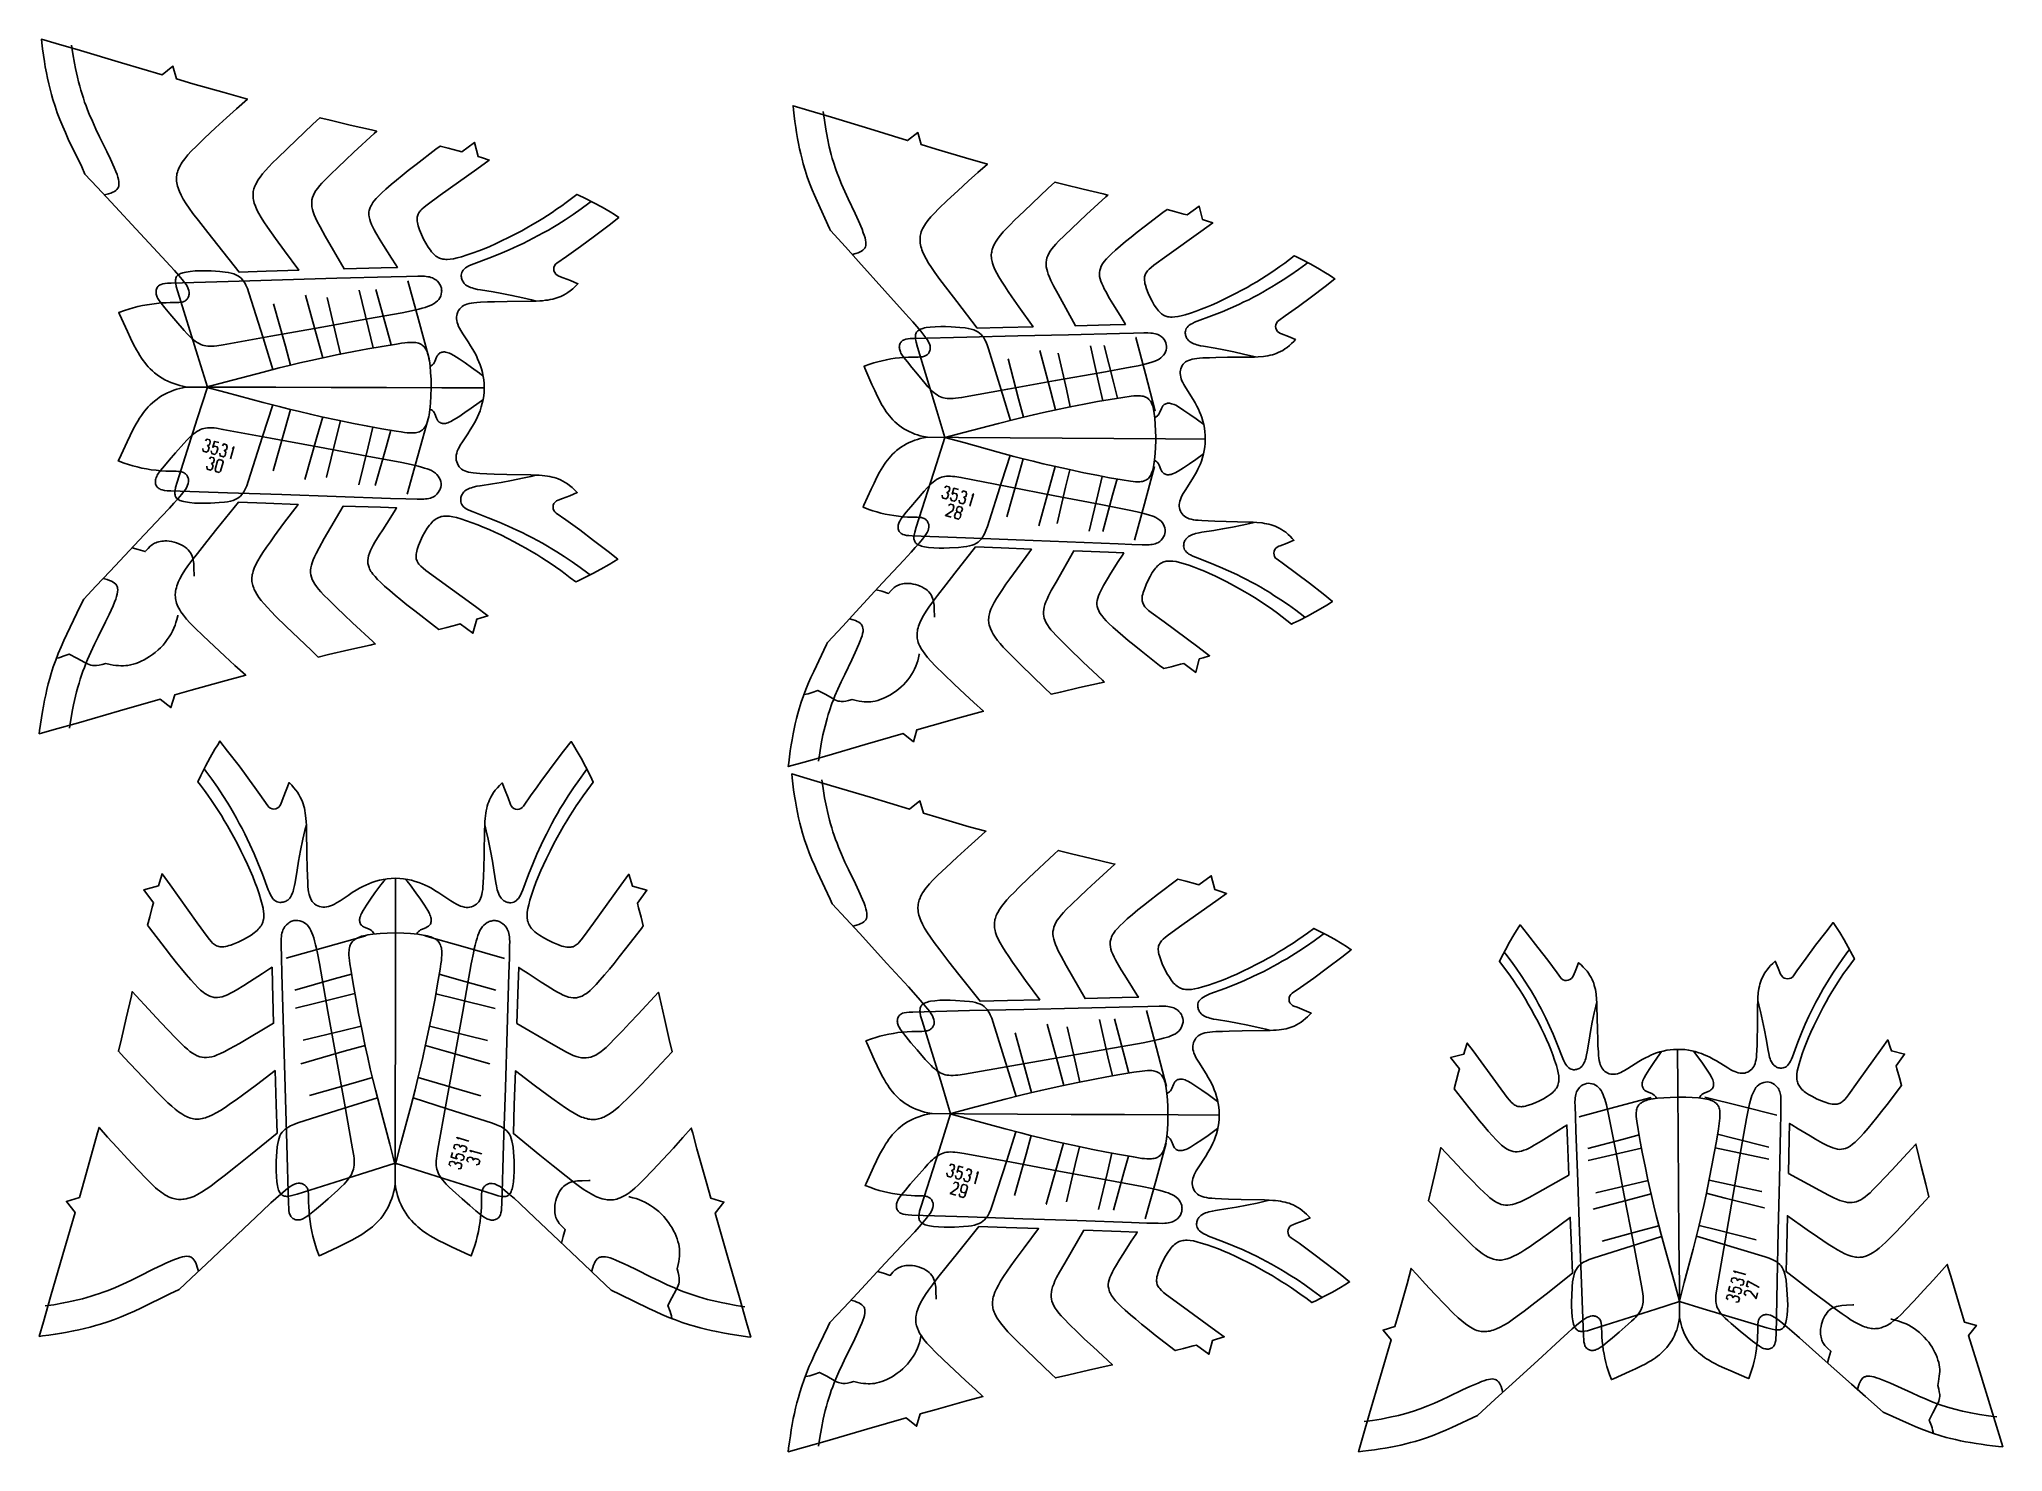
# Model space of a CAD drawing. Extents: x 0 to 536, y 0 to 385.
import ezdxf

# ---------------------------------------------------------------- set-up
doc = ezdxf.new("R2010")
doc.units = 0
doc.header["$MEASUREMENT"] = 0
doc.layers.add('001', color=7, linetype='CONTINUOUS')
doc.layers.add('252', color=252, linetype='CONTINUOUS')

msp = doc.modelspace()

# ---------------------------------------------------------------- linework, layer by layer
at = {"layer": '001', "color": 7, "linetype": 'CONTINUOUS'}
for points in [[(120.575, 285.05), (120.25, 284), (119.925, 283.175), (119.55, 282.35), (119.175, 281.575), (118.75, 280.725), (118.2, 279.775), (117.575, 278.775), (116.9, 277.725), (115.45, 275.525), (114.875, 274.625), (114.55, 274.025), (114.275, 273.5), (114.05, 272.975), (113.9, 272.475), (113.775, 271.925), (113.725, 271.45), (113.725, 270.95), (113.775, 270.525), (113.9, 270.05), (114.075, 269.6), (114.3, 269.15), (114.575, 268.75), (114.85, 268.425), (115.225, 268.125), (115.625, 267.85), (116.075, 267.625), (116.55, 267.45), (117.1, 267.275), (117.75, 267.15), (118.425, 267.05), (119.25, 266.975), (120.2, 266.9), (122.15, 266.8), (124.075, 266.725), (127.55, 266.625), (134.15, 266.525), (135.325, 266.475), (136.4, 266.425), (137.175, 266.35), (137.95, 266.275), (138.625, 266.175), (139.275, 266.05), (139.925, 265.925), (140.475, 265.775), (141.075, 265.6), (141.6, 265.4), (142.175, 265.175), (142.85, 264.85), (143.475, 264.475), (144.1, 264.075), (144.7, 263.625), (145.4, 263.05), (145.95, 262.55), (146.8, 261.7), (144.775, 260.85), (142.775, 260.075), (141.55, 259.65), (141.1, 259.4), (140.725, 259.1), (140.425, 258.7), (140.25, 258.25), (140.175, 257.75), (140.225, 257.275), (140.375, 256.8), (140.675, 256.4), (141.025, 256.075), (143.65, 254.25), (147.45, 251.5), (151.225, 248.65), (155.175, 245.625), (157.825, 243.525), (156.65, 242.8), (155.475, 242.075), (153.25, 240.8), (151, 239.575), (148.5, 238.325), (146.825, 237.525), (146.35, 237.325), (144.875, 238.475), (143.5, 239.525), (142.275, 240.4), (140.85, 241.425), (139.625, 242.275), (138.375, 243.1), (137.1, 243.925), (135.725, 244.775), (134.325, 245.625), (132.775, 246.5), (131.35, 247.3), (129.575, 248.275), (127.8, 249.2), (125.9, 250.125), (124.275, 250.925), (122.725, 251.625), (121.15, 252.3), (119.675, 252.9), (118.15, 253.475), (116.575, 254.025), (115, 254.5), (113.825, 254.85), (112.825, 255.075), (111.925, 255.225), (111.125, 255.275), (110.725, 255.275), (110.325, 255.25), (109.95, 255.2), (109.625, 255.125), (109.275, 255.025), (108.975, 254.925), (108.625, 254.75), (108.3, 254.575), (108, 254.375), (107.675, 254.1), (107.4, 253.85), (107.1, 253.525), (106.8, 253.2), (106.475, 252.8), (105.875, 251.975), (105.225, 250.925), (104.6, 249.775), (104.025, 248.55), (103.5, 247.25), (103.125, 246.175), (103, 245.725), (102.9, 245.275), (102.825, 244.875), (102.8, 244.5), (102.8, 244.15), (102.825, 243.825), (102.875, 243.525), (102.975, 243.225), (103.1, 242.95), (103.25, 242.625), (103.4, 242.4), (103.6, 242.125), (103.825, 241.875), (104.1, 241.575), (104.7, 241.05), (105.475, 240.425), (109.075, 237.8), (118.975, 230.6), (122.4, 228.1), (120.525, 227.525), (119.375, 227.175), (118.325, 223.325), (114.875, 225.875), (113.925, 225.625), (111.2, 224.9), (109, 224.35), (107.8, 225.25), (102.45, 229.4), (100.325, 231.075), (98.65, 232.425), (97.125, 233.7), (95.65, 234.95), (94.225, 236.2), (93.1, 237.225), (92.3, 238), (91.6, 238.775), (91, 239.475), (90.725, 239.875), (90.5, 240.2), (90.3, 240.55), (90.125, 240.9), (89.975, 241.25), (89.875, 241.525), (89.725, 242.1), (89.675, 242.375), (89.65, 242.675), (89.625, 243.2), (89.7, 243.8), (89.85, 244.475), (90.075, 245.15), (90.375, 245.85), (90.75, 246.625), (91.125, 247.35), (91.575, 248.15), (92.75, 250.075), (93.7, 251.575), (95.9, 255), (97.1, 256.875), (97.5, 257.5), (93.075, 257.675), (82.95, 258.025), (77.75, 249.125), (76.325, 246.6), (75.525, 245.1), (75.075, 244.175), (74.725, 243.325), (74.45, 242.55), (74.25, 241.875), (74.1, 241.175), (74.025, 240.5), (74.025, 239.825), (74.1, 239.225), (74.25, 238.625), (74.475, 237.975), (74.775, 237.35), (75.15, 236.7), (75.625, 236.025), (76.15, 235.35), (76.8, 234.625), (77.575, 233.8), (79.075, 232.3), (81.15, 230.275), (83.175, 228.325), (85.45, 226.175), (90.975, 221.025), (91.65, 220.4), (90.25, 220.075), (84.425, 218.775), (78.875, 217.5), (76.1, 216.825), (74.25, 218.625), (67.3, 225.25), (64.575, 227.925), (63.3, 229.225), (62.25, 230.325), (61.35, 231.325), (60.575, 232.25), (59.925, 233.1), (59.325, 234), (58.875, 234.8), (58.65, 235.25), (58.5, 235.625), (58.25, 236.35), (58.15, 236.725), (58.075, 237.1), (58.025, 237.475), (58, 237.85), (58, 238.175), (58.025, 238.55), (58.075, 238.95), (58.125, 239.35), (58.225, 239.75), (58.35, 240.225), (58.675, 241.1), (59.075, 242.05), (59.625, 243.05), (60.25, 244.125), (61.025, 245.35), (62.025, 246.8), (63.05, 248.3), (64.2, 249.9), (66.675, 253.225), (70.6, 258.475), (61.775, 258.775), (54.325, 259.05), (48.45, 251.775), (45.725, 248.35), (43.15, 245.1), (41.625, 243.125), (40.575, 241.7), (39.75, 240.5), (39, 239.3), (38.375, 238.2), (37.925, 237.225), (37.725, 236.725), (37.55, 236.225), (37.4, 235.75), (37.275, 235.25), (37.2, 234.775), (37.15, 234.425), (37.1, 233.925), (37.1, 233.575), (37.125, 233.225), (37.15, 232.75), (37.225, 232.35), (37.325, 231.95), (37.45, 231.55), (37.65, 231.05), (37.8, 230.65), (38.05, 230.15), (38.325, 229.675), (38.625, 229.175), (38.975, 228.7), (39.325, 228.225), (40.15, 227.2), (41.075, 226.2), (42.475, 224.775), (44.7, 222.625), (47.675, 219.8), (50.65, 217.025), (53.35, 214.55), (56.325, 211.85), (49.975, 210.125), (41.4, 207.75), (36.975, 206.475), (35.925, 203.025), (33, 205.35), (21.925, 202.15), (10.7, 198.9), (4.075, 197.025), (0, 195.875), (0.1, 196.825), (0.325, 198.525), (0.575, 200.225), (0.85, 201.925), (1.125, 203.4), (1.45, 205.075), (1.75, 206.525), (2.075, 208), (2.45, 209.475), (2.85, 210.925), (3.25, 212.3), (3.825, 214.125), (4.475, 215.95), (5.175, 217.775), (5.975, 219.65), (6.7, 221.3), (7.525, 223.05), (11.2, 230.675), (12.125, 232.575), (15.475, 236.125), (19.35, 240.225), (27.3, 248.725), (33.375, 255.125), (35.525, 257.45), (36.725, 258.775), (37.875, 260.075), (38.825, 261.2), (39.45, 261.95), (39.875, 262.575), (40.225, 263.15), (40.475, 263.675), (40.65, 264.2), (40.75, 264.675), (40.75, 264.95), (40.75, 265.15), (40.7, 265.425), (40.65, 265.625), (40.475, 266.05), (40.35, 266.275), (40.225, 266.45), (40.075, 266.65), (39.9, 266.8), (39.725, 266.925), (39.525, 267.075), (39.325, 267.175), (39.1, 267.25), (38.825, 267.35), (38.55, 267.4), (37.925, 267.475), (37.325, 267.5), (35.575, 267.5), (34.5, 267.55), (33.15, 267.625), (31.85, 267.775), (30.55, 267.925), (29.275, 268.15), (27.975, 268.4), (26.725, 268.675), (25.5, 269), (24.3, 269.35), (23.125, 269.725), (21.55, 270.325), (21.775, 270.775), (23.95, 275.5), (24.8, 277.3), (25.65, 279), (26.45, 280.45), (26.9, 281.2), (27.375, 281.975), (27.85, 282.7), (28.3, 283.3), (28.75, 283.9), (29.225, 284.5), (29.725, 285.05), (30.25, 285.6), (30.875, 286.2), (31.425, 286.675), (32.125, 287.225), (32.825, 287.7), (33.525, 288.15), (34.275, 288.55), (35.025, 288.925), (35.9, 289.3), (36.7, 289.6), (37.5, 289.875), (38.325, 290.1), (39.15, 290.3), (39.925, 290.425), (40.45, 290.5), (39.925, 290.575), (39.15, 290.725), (38.325, 290.925), (37.5, 291.15), (36.7, 291.425), (35.9, 291.725), (35.05, 292.1), (34.275, 292.5), (33.55, 292.9), (32.825, 293.35), (32.15, 293.85), (31.45, 294.375), (30.9, 294.875), (30.275, 295.475), (29.75, 296.025), (29.275, 296.575), (28.8, 297.175), (28.35, 297.775), (27.9, 298.4), (27.425, 299.125), (26.95, 299.875), (26.5, 300.65), (25.725, 302.1), (24.875, 303.8), (24.05, 305.6), (21.9, 310.35), (21.675, 310.8), (23.25, 311.375), (24.425, 311.775), (25.625, 312.1), (26.875, 312.425), (28.125, 312.7), (29.425, 312.95), (30.7, 313.125), (32, 313.3), (33.3, 313.425), (34.65, 313.5), (35.725, 313.525), (37.45, 313.525), (38.075, 313.55), (38.675, 313.625), (38.975, 313.675), (39.225, 313.75), (39.45, 313.85), (39.675, 313.95), (39.875, 314.075), (40.05, 314.2), (40.225, 314.375), (40.375, 314.55), (40.5, 314.75), (40.625, 314.95), (40.8, 315.375), (40.85, 315.575), (40.9, 315.85), (40.9, 316.05), (40.9, 316.325), (40.825, 316.8), (40.65, 317.325), (40.4, 317.85), (40.05, 318.425), (39.625, 319.05), (39.025, 319.825), (38.05, 320.95), (36.925, 322.275), (35.725, 323.6), (33.575, 325.925), (27.55, 332.35), (19.65, 340.9), (15.8, 345.05), (12.475, 348.6), (11.575, 350.525), (7.925, 358.15), (7.125, 359.9), (6.4, 361.55), (5.625, 363.45), (4.925, 365.275), (4.3, 367.1), (3.725, 368.95), (3.325, 370.3), (2.95, 371.775), (2.575, 373.25), (2.25, 374.725), (1.95, 376.175), (1.65, 377.85), (1.4, 379.325), (1.125, 381.025), (0.9, 382.725), (0.675, 384.425), (0.575, 385.375), (4.65, 384.2), (11.275, 382.275), (22.475, 378.975), (33.525, 375.7), (36.45, 378), (37.475, 374.55), (41.9, 373.25), (50.45, 370.825), (56.8, 369.05), (53.825, 366.4), (51.1, 363.925), (48.1, 361.175), (45.1, 358.35), (42.875, 356.225), (41.45, 354.8), (40.55, 353.8), (39.7, 352.775), (39.35, 352.3), (39, 351.825), (38.7, 351.35), (38.425, 350.875), (38.175, 350.375), (38, 349.975), (37.8, 349.475), (37.675, 349.075), (37.575, 348.675), (37.525, 348.275), (37.475, 347.825), (37.45, 347.45), (37.45, 347.1), (37.475, 346.625), (37.525, 346.25), (37.625, 345.775), (37.725, 345.275), (37.875, 344.8), (38.05, 344.3), (38.25, 343.8), (38.7, 342.825), (39.3, 341.725), (40.05, 340.5), (40.875, 339.3), (41.925, 337.875), (43.45, 335.9), (45.975, 332.625), (48.675, 329.175), (54.5, 321.875), (61.95, 322.1), (70.8, 322.35), (66.9, 327.625), (64.45, 330.975), (63.325, 332.575), (62.275, 334.075), (61.3, 335.55), (60.55, 336.75), (59.9, 337.825), (59.375, 338.85), (58.975, 339.8), (58.65, 340.675), (58.525, 341.15), (58.45, 341.55), (58.375, 341.95), (58.35, 342.35), (58.325, 342.725), (58.325, 343.05), (58.35, 343.425), (58.4, 343.8), (58.475, 344.175), (58.575, 344.55), (58.85, 345.275), (59, 345.65), (59.225, 346.1), (59.675, 346.9), (60.275, 347.775), (60.925, 348.65), (61.725, 349.575), (62.625, 350.55), (63.675, 351.625), (64.975, 352.95), (67.7, 355.6), (74.675, 362.175), (76.55, 363.95), (79.325, 363.275), (84.85, 361.975), (90.675, 360.625), (92.075, 360.3), (91.4, 359.675), (85.825, 354.55), (83.55, 352.425), (81.525, 350.5), (79.45, 348.475), (77.925, 346.975), (77.125, 346.15), (76.5, 345.425), (75.975, 344.775), (75.475, 344.075), (75.1, 343.45), (74.8, 342.825), (74.55, 342.175), (74.4, 341.575), (74.325, 340.975), (74.325, 340.3), (74.4, 339.625), (74.525, 338.925), (74.725, 338.25), (75, 337.475), (75.35, 336.625), (75.8, 335.7), (76.6, 334.175), (78, 331.675), (83.15, 322.725), (93.275, 323.025), (97.7, 323.15), (97.3, 323.8), (96.125, 325.675), (93.925, 329.1), (93, 330.6), (91.85, 332.55), (91.4, 333.35), (91.025, 334.075), (90.65, 334.85), (90.35, 335.575), (90.15, 336.225), (90, 336.9), (89.925, 337.5), (89.925, 338.05), (89.95, 338.325), (90, 338.625), (90.175, 339.2), (90.275, 339.475), (90.425, 339.825), (90.6, 340.15), (90.8, 340.5), (91.025, 340.825), (91.325, 341.225), (91.9, 341.925), (92.6, 342.675), (93.425, 343.475), (94.575, 344.5), (96, 345.725), (97.475, 346.975), (99, 348.225), (100.675, 349.55), (102.825, 351.225), (108.2, 355.35), (109.4, 356.25), (111.6, 355.675), (114.3, 354.95), (115.275, 354.675), (118.725, 357.225), (119.75, 353.35), (120.9, 353), (122.775, 352.4), (119.35, 349.925), (109.4, 342.8), (105.8, 340.175), (105, 339.575), (104.4, 339.025), (104.125, 338.75), (103.9, 338.5), (103.7, 338.25), (103.55, 338), (103.375, 337.7), (103.25, 337.4), (103.175, 337.1), (103.1, 336.825), (103.075, 336.475), (103.075, 336.125), (103.1, 335.75), (103.175, 335.35), (103.275, 334.9), (103.4, 334.45), (103.75, 333.375), (104.275, 332.075), (104.85, 330.85), (105.475, 329.7), (106.125, 328.625), (106.7, 327.8), (107.025, 327.4), (107.325, 327.075), (107.625, 326.75), (107.9, 326.5), (108.225, 326.225), (108.525, 326.025), (108.85, 325.85), (109.175, 325.675), (109.475, 325.575), (109.85, 325.45), (110.15, 325.4), (110.55, 325.35), (110.925, 325.325), (111.325, 325.3), (112.15, 325.35), (113.05, 325.5), (114.025, 325.725), (115.225, 326.05), (116.775, 326.525), (118.375, 327.075), (119.9, 327.625), (121.375, 328.225), (122.95, 328.875), (124.5, 329.575), (126.15, 330.35), (128.05, 331.275), (129.825, 332.2), (131.625, 333.15), (133.05, 333.95), (134.575, 334.825), (136, 335.65), (137.4, 336.5), (138.65, 337.3), (139.9, 338.125), (141.15, 338.975), (142.575, 339.975), (143.8, 340.875), (145.175, 341.9), (146.675, 343.05), (147.15, 342.825), (148.825, 342.025), (151.3, 340.75), (153.55, 339.525), (155.775, 338.25), (156.95, 337.525), (158.1, 336.775), (155.45, 334.7), (151.5, 331.675), (147.675, 328.85), (143.85, 326.125), (141.225, 324.325), (140.875, 324), (140.6, 323.6), (140.425, 323.125), (140.375, 322.65), (140.425, 322.15), (140.625, 321.7), (140.9, 321.3), (141.3, 321), (141.725, 320.75), (142.95, 320.3), (144.95, 319.525), (146.975, 318.675), (146.125, 317.825), (145.55, 317.325), (144.85, 316.75), (144.25, 316.3), (143.65, 315.9), (143, 315.55), (142.325, 315.225), (141.75, 315), (141.225, 314.8), (140.625, 314.625), (140.075, 314.475), (139.425, 314.35), (138.775, 314.225), (138.1, 314.15), (137.325, 314.05), (136.55, 314), (135.475, 313.95), (134.3, 313.925), (127.675, 313.85), (124.2, 313.775), (122.275, 313.7), (120.35, 313.625), (119.375, 313.575), (118.55, 313.5), (117.9, 313.4), (117.25, 313.25), (116.675, 313.1), (116.2, 312.925), (115.775, 312.7), (115.35, 312.425), (115, 312.125), (114.7, 311.8), (114.425, 311.4), (114.2, 310.975), (114.025, 310.5), (113.9, 310.025), (113.85, 309.6), (113.85, 309.125), (113.9, 308.625), (114, 308.075), (114.175, 307.6), (114.375, 307.05), (114.65, 306.525), (114.975, 305.95), (115.525, 305.025), (116.975, 302.825), (117.65, 301.775), (118.25, 300.775), (118.8, 299.825), (119.25, 298.975), (119.6, 298.175), (119.95, 297.35), (120.275, 296.525), (120.625, 295.475), (120.9, 294.425), (121.1, 293.4), (121.25, 292.425), (121.35, 291.425), (121.4, 290.25), (121.35, 289.075), (121.25, 288.1), (121.1, 287.1), (120.875, 286.1)], [(317.4, 271.275), (317.075, 270.3), (316.8, 269.55), (316.475, 268.775), (316.125, 268.05), (315.7, 267.25), (315.2, 266.35), (314.625, 265.4), (312.625, 262.275), (312.075, 261.4), (311.775, 260.85), (311.55, 260.35), (311.325, 259.825), (311.2, 259.375), (311.075, 258.85), (311.025, 258.4), (311.025, 257.925), (311.075, 257.525), (311.175, 257.075), (311.35, 256.625), (311.575, 256.225), (311.825, 255.85), (312.1, 255.525), (312.45, 255.225), (312.825, 254.975), (313.225, 254.775), (313.725, 254.575), (314.25, 254.425), (314.875, 254.3), (315.5, 254.2), (316.2, 254.125), (317.175, 254.05), (318.925, 253.95), (320.725, 253.875), (323.85, 253.775), (330, 253.65), (331.175, 253.6), (332.2, 253.525), (333.65, 253.4), (334.275, 253.3), (334.875, 253.2), (335.475, 253.05), (336.075, 252.9), (336.675, 252.725), (337.15, 252.55), (337.7, 252.3), (338.325, 252), (338.925, 251.65), (339.5, 251.25), (340.075, 250.85), (340.725, 250.3), (341.25, 249.8), (341.85, 249.2), (342.325, 248.675), (340.425, 247.9), (338.525, 247.175), (338.2, 247.05), (337.75, 246.825), (337.375, 246.5), (337.1, 246.125), (336.925, 245.675), (336.85, 245.175), (336.9, 244.7), (337.05, 244.25), (337.325, 243.825), (337.7, 243.5), (339.425, 242.275), (343, 239.65), (346.55, 236.95), (350.275, 234.025), (352.825, 231.975), (352.25, 231.575), (351.325, 231), (350.225, 230.325), (348.15, 229.125), (346.05, 227.975), (343.725, 226.8), (342.15, 226.05), (341.675, 225.825), (340.4, 226.825), (339.125, 227.825), (337.8, 228.8), (336.475, 229.75), (335.325, 230.575), (334.05, 231.45), (332.85, 232.225), (331.55, 233.05), (330.225, 233.85), (328.9, 234.625), (327.45, 235.45), (325.8, 236.375), (324, 237.325), (322.35, 238.15), (320.7, 238.95), (319.25, 239.625), (317.9, 240.225), (316.5, 240.8), (315.075, 241.35), (313.6, 241.875), (312.125, 242.35), (311.075, 242.65), (310.15, 242.85), (309.3, 242.975), (308.55, 243.025), (308.175, 243.025), (307.8, 243), (307.45, 242.95), (307.175, 242.9), (306.825, 242.8), (306.55, 242.675), (306.25, 242.525), (305.95, 242.35), (305.675, 242.15), (305.35, 241.9), (305.1, 241.675), (304.825, 241.375), (304.55, 241.05), (304.25, 240.675), (303.675, 239.85), (303.075, 238.825), (302.5, 237.775), (301.975, 236.625), (301.5, 235.375), (301.15, 234.4), (301.05, 233.975), (300.95, 233.55), (300.9, 233.15), (300.875, 232.825), (300.875, 232.475), (300.9, 232.15), (300.975, 231.875), (301.05, 231.6), (301.175, 231.325), (301.325, 231.05), (301.475, 230.8), (301.675, 230.55), (302.1, 230.075), (302.675, 229.55), (303.4, 228.975), (306.875, 226.4), (316.075, 219.6), (319.3, 217.175), (317.55, 216.625), (316.475, 216.3), (315.525, 212.65), (312.3, 215.1), (311.375, 214.85), (308.85, 214.175), (306.775, 213.675), (305.625, 214.55), (300.625, 218.5), (298.7, 220.05), (297.125, 221.35), (295.6, 222.625), (294.225, 223.8), (292.9, 225), (291.85, 225.975), (291.075, 226.725), (290.425, 227.45), (289.875, 228.125), (289.4, 228.825), (289.05, 229.475), (288.8, 230.075), (288.65, 230.6), (288.575, 231.175), (288.575, 231.675), (288.65, 232.25), (288.775, 232.875), (288.975, 233.5), (289.25, 234.2), (289.6, 234.925), (289.95, 235.6), (290.375, 236.35), (291.45, 238.175), (292.375, 239.675), (294.4, 242.85), (295.5, 244.625), (295.875, 245.225), (291.725, 245.4), (282.25, 245.775), (277.4, 237.275), (276.125, 234.95), (275.375, 233.525), (274.95, 232.65), (274.625, 231.85), (274.375, 231.125), (274.175, 230.45), (274.05, 229.8), (274, 229.15), (274, 228.525), (274.05, 227.95), (274.2, 227.4), (274.425, 226.775), (274.7, 226.175), (275.05, 225.575), (275.5, 224.925), (276, 224.275), (276.6, 223.6), (277.325, 222.8), (278.9, 221.225), (280.825, 219.3), (284.85, 215.4), (290.05, 210.475), (290.575, 209.975), (289.25, 209.7), (283.8, 208.475), (278.625, 207.275), (276.05, 206.675), (274.275, 208.4), (267.775, 214.725), (265.225, 217.275), (264, 218.525), (263.025, 219.55), (262.175, 220.5), (261.45, 221.375), (260.825, 222.2), (260.275, 223.05), (259.85, 223.825), (259.5, 224.6), (259.25, 225.3), (259.175, 225.65), (259.1, 226), (259.05, 226.375), (259.025, 226.725), (259.025, 227.1), (259.05, 227.475), (259.075, 227.85), (259.15, 228.225), (259.225, 228.6), (259.35, 229.05), (259.65, 229.875), (260.05, 230.775), (260.55, 231.725), (261.15, 232.75), (261.875, 233.9), (262.775, 235.275), (263.75, 236.675), (264.775, 238.125), (266.775, 240.875), (270.7, 246.25), (262.45, 246.575), (255.475, 246.85), (249.8, 239.675), (247.325, 236.55), (245.1, 233.65), (243.7, 231.8), (242.725, 230.45), (241.95, 229.3), (241.225, 228.15), (240.675, 227.125), (240.25, 226.2), (240.075, 225.725), (239.9, 225.275), (239.775, 224.8), (239.65, 224.35), (239.575, 223.875), (239.525, 223.55), (239.5, 223.075), (239.5, 222.75), (239.5, 222.4), (239.55, 221.975), (239.625, 221.575), (239.7, 221.2), (239.825, 220.825), (240, 220.35), (240.175, 219.975), (240.4, 219.5), (240.65, 219.025), (240.95, 218.575), (241.575, 217.675), (242.375, 216.675), (243.225, 215.725), (244.55, 214.375), (246.8, 212.175), (249.65, 209.425), (252.525, 206.7), (255.025, 204.375), (257.575, 202.025), (251.575, 200.4), (243.575, 198.175), (239.425, 196.975), (238.475, 193.725), (235.725, 195.925), (225.375, 192.925), (214.875, 189.9), (208.675, 188.125), (204.35, 186.925), (204.475, 187.975), (204.675, 189.6), (204.9, 191.225), (205.15, 192.85), (205.375, 194.225), (205.675, 195.85), (205.975, 197.225), (206.275, 198.625), (206.625, 200.025), (206.975, 201.425), (207.35, 202.725), (207.9, 204.475), (208.5, 206.2), (209.15, 207.95), (209.9, 209.75), (210.525, 211.225), (211.3, 212.875), (214.775, 220.2), (215.025, 220.775), (219.2, 225.225), (222.8, 229.125), (230.1, 237.05), (235.875, 243.225), (237.875, 245.4), (239, 246.675), (240.075, 247.9), (240.95, 248.975), (241.525, 249.675), (241.925, 250.275), (242.25, 250.825), (242.5, 251.325), (242.65, 251.825), (242.725, 252.275), (242.725, 252.525), (242.725, 252.725), (242.675, 252.975), (242.625, 253.175), (242.475, 253.575), (242.35, 253.775), (242.225, 253.975), (242.075, 254.125), (241.925, 254.275), (241.775, 254.4), (241.6, 254.525), (241.4, 254.625), (241.175, 254.725), (240.925, 254.8), (240.675, 254.85), (240.075, 254.925), (239.525, 254.95), (237.9, 254.975), (236.875, 255.025), (235.625, 255.1), (234.4, 255.225), (233.175, 255.4), (232, 255.6), (230.825, 255.825), (229.65, 256.1), (228.525, 256.4), (227.4, 256.725), (226.3, 257.1), (224.75, 257.7), (225, 258.225), (226.975, 262.625), (227.75, 264.3), (228.55, 265.925), (229.275, 267.3), (229.7, 268.025), (230.125, 268.725), (230.6, 269.425), (231, 270), (231.425, 270.575), (231.875, 271.125), (232.325, 271.65), (232.8, 272.175), (233.4, 272.75), (233.925, 273.2), (234.575, 273.7), (235.225, 274.15), (235.875, 274.575), (236.575, 274.975), (237.3, 275.325), (238.1, 275.675), (238.85, 275.95), (239.6, 276.2), (240.375, 276.425), (241.225, 276.625), (242.35, 276.8), (241.225, 277), (240.375, 277.2), (239.6, 277.425), (238.85, 277.675), (238.125, 277.975), (237.3, 278.35), (236.6, 278.7), (235.925, 279.1), (235.25, 279.55), (234.625, 280), (233.975, 280.525), (233.45, 280.975), (232.875, 281.575), (232.4, 282.075), (231.95, 282.625), (231.525, 283.175), (231.1, 283.75), (230.7, 284.35), (230.25, 285.05), (229.825, 285.75), (229.425, 286.5), (228.7, 287.875), (227.95, 289.5), (227.175, 291.2), (225.275, 295.625), (225.025, 296.15), (226.6, 296.725), (227.7, 297.075), (228.825, 297.4), (229.95, 297.675), (231.125, 297.925), (232.3, 298.15), (233.5, 298.325), (234.725, 298.475), (235.95, 298.575), (237.2, 298.65), (238.225, 298.675), (239.825, 298.675), (240.4, 298.7), (241, 298.775), (241.25, 298.825), (241.5, 298.9), (241.725, 298.975), (241.925, 299.075), (242.1, 299.2), (242.275, 299.3), (242.425, 299.45), (242.575, 299.625), (242.7, 299.8), (242.825, 300.025), (242.975, 300.425), (243.025, 300.625), (243.075, 300.875), (243.1, 301.075), (243.1, 301.325), (243.025, 301.775), (242.875, 302.275), (242.65, 302.775), (242.325, 303.325), (241.925, 303.925), (241.375, 304.65), (240.5, 305.725), (239.45, 306.975), (238.35, 308.25), (236.375, 310.475), (230.7, 316.725), (223.5, 324.75), (219.95, 328.7), (215.85, 333.225), (215.6, 333.775), (212.25, 341.175), (211.5, 342.825), (210.9, 344.325), (210.175, 346.125), (209.55, 347.875), (208.975, 349.625), (208.45, 351.375), (208.1, 352.675), (207.75, 354.075), (207.425, 355.5), (207.15, 356.9), (206.875, 358.275), (206.6, 359.9), (206.4, 361.275), (206.175, 362.9), (205.975, 364.525), (205.775, 366.15), (205.675, 367.225), (210, 365.95), (216.175, 364.1), (226.625, 360.9), (236.925, 357.75), (239.7, 359.925), (240.625, 356.65), (244.75, 355.4), (252.7, 353.05), (258.7, 351.325), (256.1, 349.025), (253.55, 346.725), (250.65, 344.05), (247.75, 341.35), (245.475, 339.175), (244.125, 337.85), (243.25, 336.9), (242.45, 335.925), (241.8, 335.025), (241.5, 334.575), (241.25, 334.125), (241, 333.65), (240.825, 333.275), (240.65, 332.8), (240.525, 332.425), (240.425, 332.05), (240.35, 331.65), (240.3, 331.225), (240.3, 330.875), (240.3, 330.55), (240.325, 330.075), (240.35, 329.75), (240.425, 329.275), (240.55, 328.825), (240.675, 328.35), (240.825, 327.9), (241, 327.425), (241.4, 326.5), (241.95, 325.45), (242.65, 324.275), (243.4, 323.125), (244.35, 321.775), (245.75, 319.875), (247.925, 316.975), (250.325, 313.8), (255.925, 306.525), (262.9, 306.725), (271.15, 306.925), (267.3, 312.35), (265.35, 315.125), (264.35, 316.575), (263.4, 318), (262.5, 319.4), (261.8, 320.55), (261.225, 321.6), (260.725, 322.55), (260.35, 323.475), (260.075, 324.3), (259.95, 324.75), (259.875, 325.125), (259.8, 325.5), (259.775, 325.875), (259.75, 326.25), (259.75, 326.625), (259.8, 326.975), (259.85, 327.325), (259.925, 327.675), (260.025, 328.05), (260.275, 328.75), (260.625, 329.525), (261.075, 330.275), (261.625, 331.1), (262.275, 331.925), (263, 332.8), (263.85, 333.725), (264.85, 334.75), (266.1, 335.975), (268.675, 338.5), (275.3, 344.725), (277.1, 346.425), (279.65, 345.775), (284.8, 344.5), (290.25, 343.2), (291.575, 342.875), (291.025, 342.4), (285.75, 337.55), (281.675, 333.725), (279.7, 331.825), (278.125, 330.275), (277.375, 329.5), (276.775, 328.8), (276.275, 328.175), (275.825, 327.525), (275.45, 326.95), (275.15, 326.325), (274.925, 325.725), (274.775, 325.15), (274.7, 324.6), (274.7, 323.95), (274.75, 323.3), (274.875, 322.65), (275.05, 322), (275.275, 321.25), (275.6, 320.45), (276, 319.575), (276.75, 318.125), (277.975, 315.8), (282.7, 307.225), (292.175, 307.475), (296.325, 307.575), (295.975, 308.175), (294.9, 309.975), (292.925, 313.175), (292.025, 314.675), (290.975, 316.525), (290.55, 317.275), (290.225, 317.975), (289.875, 318.7), (289.625, 319.4), (289.425, 320.025), (289.3, 320.65), (289.25, 321.225), (289.25, 321.725), (289.325, 322.3), (289.5, 322.825), (289.75, 323.425), (290.1, 324.075), (290.575, 324.75), (291.15, 325.425), (291.825, 326.125), (292.575, 326.875), (293.675, 327.85), (295, 329), (296.4, 330.175), (297.925, 331.425), (299.525, 332.7), (301.475, 334.225), (306.55, 338.1), (307.7, 338.95), (309.775, 338.425), (312.3, 337.7), (313.2, 337.45), (316.45, 339.85), (317.375, 336.175), (318.45, 335.85), (320.175, 335.275), (316.9, 332.9), (307.6, 326.25), (304.1, 323.7), (303.375, 323.125), (302.8, 322.625), (302.35, 322.15), (302.15, 321.9), (302, 321.65), (301.85, 321.4), (301.725, 321.125), (301.625, 320.825), (301.575, 320.55), (301.525, 320.225), (301.525, 319.9), (301.55, 319.575), (301.6, 319.175), (301.675, 318.75), (301.775, 318.325), (302.1, 317.325), (302.575, 316.075), (303.075, 314.925), (303.625, 313.875), (304.225, 312.825), (304.775, 312), (305.075, 311.625), (305.325, 311.3), (305.625, 311), (305.875, 310.75), (306.175, 310.5), (306.45, 310.3), (306.75, 310.1), (307.05, 309.95), (307.325, 309.85), (307.65, 309.725), (307.95, 309.675), (308.3, 309.6), (308.675, 309.575), (309.05, 309.575), (309.8, 309.6), (310.65, 309.725), (311.575, 309.925), (312.625, 310.225), (314.1, 310.675), (315.6, 311.175), (317.025, 311.7), (318.425, 312.25), (319.8, 312.825), (321.25, 313.475), (322.925, 314.25), (324.575, 315.075), (326.375, 315.975), (328.075, 316.875), (329.525, 317.675), (330.85, 318.45), (332.2, 319.225), (333.5, 320.025), (334.7, 320.8), (335.975, 321.625), (337.175, 322.425), (338.5, 323.375), (339.825, 324.325), (341.15, 325.3), (342.4, 326.3), (342.875, 326.075), (344.45, 325.275), (346.775, 324.075), (348.85, 322.9), (350.9, 321.675), (352, 320.975), (352.9, 320.375), (353.475, 319.975), (350.875, 317.95), (347.15, 315.1), (343.525, 312.45), (339.925, 309.875), (338.175, 308.675), (337.8, 308.35), (337.525, 307.95), (337.35, 307.5), (337.3, 307), (337.375, 306.525), (337.55, 306.075), (337.825, 305.675), (338.2, 305.35), (338.625, 305.125), (338.95, 305), (340.825, 304.25), (342.725, 303.425), (342.25, 302.925), (341.625, 302.325), (341.1, 301.825), (340.45, 301.3), (339.875, 300.9), (339.275, 300.5), (338.675, 300.175), (338.05, 299.875), (337.5, 299.65), (337, 299.475), (336.425, 299.3), (335.825, 299.15), (335.225, 299.025), (334.6, 298.925), (333.975, 298.85), (332.525, 298.725), (331.525, 298.675), (330.325, 298.65), (324.2, 298.625), (321.05, 298.575), (319.25, 298.5), (317.5, 298.425), (316.525, 298.375), (315.825, 298.3), (315.2, 298.225), (314.575, 298.1), (314.05, 297.95), (313.55, 297.775), (313.125, 297.575), (312.75, 297.325), (312.4, 297.025), (312.125, 296.7), (311.85, 296.35), (311.65, 295.95), (311.475, 295.5), (311.35, 295.05), (311.3, 294.65), (311.3, 294.175), (311.325, 293.725), (311.45, 293.2), (311.575, 292.75), (311.775, 292.225), (312, 291.725), (312.3, 291.15), (312.825, 290.275), (314.8, 287.125), (315.35, 286.175), (315.85, 285.25), (316.25, 284.45), (316.575, 283.725), (316.9, 282.925), (317.15, 282.175), (317.475, 281.2), (317.7, 280.25), (317.9, 279.3), (318.025, 278.3), (318.1, 277.35), (318.125, 276.225), (318.075, 275.125), (318, 274.175), (317.85, 273.175), (317.65, 272.225)], [(50.2, 302), (48.425, 301.725), (47.725, 301.65), (47.125, 301.6), (46.525, 301.6), (45.975, 301.625), (45.45, 301.7), (44.975, 301.8), (44.55, 301.925), (44.05, 302.1), (43.6, 302.325), (43.075, 302.625), (42.575, 302.975), (42.1, 303.35), (41.6, 303.775), (41.1, 304.25), (40.375, 305), (39.5, 305.95), (37.25, 308.525), (35.6, 310.475), (34.275, 312.075), (33.225, 313.375), (32.7, 314.075), (32.35, 314.675), (32.2, 314.975), (32.075, 315.275), (31.975, 315.575), (31.9, 315.85), (31.85, 316.15), (31.85, 316.425), (31.875, 316.675), (31.9, 316.95), (32, 317.225), (32.1, 317.475), (32.225, 317.7), (32.375, 317.9), (32.575, 318.075), (32.775, 318.25), (33, 318.375), (33.275, 318.5), (33.725, 318.65), (34.325, 318.775), (35.025, 318.825), (36.025, 318.875), (51.5, 319.325), (66.35, 319.725), (81.2, 320.15), (96.05, 320.55), (100.175, 320.675), (103.275, 320.75), (104.35, 320.75), (105.125, 320.725), (105.6, 320.675), (106.05, 320.6), (106.5, 320.525), (106.875, 320.4), (107.25, 320.275), (107.575, 320.125), (107.875, 319.95), (108.2, 319.75), (108.425, 319.55), (108.625, 319.35), (109, 318.925), (109.325, 318.45), (109.45, 318.175), (109.575, 317.95), (109.65, 317.7), (109.725, 317.425), (109.775, 316.925), (109.8, 316.675), (109.775, 316.4), (109.675, 315.85), (109.525, 315.325), (109.3, 314.85), (109, 314.4), (108.65, 313.975), (108.225, 313.625), (107.725, 313.25), (107.125, 312.925), (106.5, 312.625), (105.95, 312.425), (105.25, 312.2), (104.45, 311.975), (103.525, 311.725), (101.55, 311.275), (99.025, 310.775), (89.525, 309.075), (76.6, 306.75), (63.15, 304.325)], [(106.95, 290.3), (106.9, 292.525), (106.775, 294.5), (106.625, 296.3), (106.45, 297.65), (106.325, 298.275), (106.2, 298.8), (106.075, 299.3), (105.95, 299.725), (105.8, 300.125), (105.625, 300.5), (105.425, 300.85), (105.25, 301.125), (105.025, 301.425), (104.825, 301.65), (104.6, 301.85), (104.35, 302.025), (104.1, 302.175), (103.775, 302.325), (103.45, 302.45), (103.1, 302.525), (102.725, 302.6), (102.325, 302.65), (101.8, 302.675), (101.175, 302.675), (100.45, 302.625), (99.7, 302.55), (98.825, 302.425), (97.425, 302.225), (93.525, 301.575), (89.675, 300.9), (85.825, 300.175), (81.525, 299.325), (77.025, 298.375), (74.05, 297.725), (71.05, 297.05), (68.2, 296.375), (65.45, 295.7), (61.075, 294.575), (51.025, 291.925), (45.45, 290.5), (51.025, 289.025), (61.05, 286.3), (65.425, 285.15), (68.15, 284.475), (71, 283.775), (74, 283.075), (76.975, 282.4), (81.475, 281.425), (85.775, 280.55), (89.625, 279.8), (93.45, 279.1), (97.35, 278.45), (98.75, 278.225), (99.625, 278.1), (100.375, 278.025), (101.1, 277.975), (101.725, 277.95), (102.25, 277.975), (102.65, 278.025), (103.025, 278.1), (103.375, 278.175), (103.7, 278.3), (104.025, 278.45), (104.275, 278.6), (104.525, 278.775), (104.75, 278.975), (104.95, 279.2), (105.2, 279.5), (105.375, 279.775), (105.55, 280.125), (105.725, 280.5), (105.875, 280.9), (106.025, 281.325), (106.15, 281.825), (106.275, 282.35), (106.4, 282.95), (106.575, 284.3), (106.75, 286.125), (106.875, 288.1)], [(251.65, 287.675), (249.975, 287.425), (249.325, 287.375), (248.75, 287.325), (248.2, 287.325), (247.675, 287.35), (247.2, 287.425), (246.75, 287.525), (246.35, 287.625), (245.9, 287.825), (245.475, 288.025), (245, 288.325), (244.525, 288.65), (244.075, 289), (243.625, 289.4), (243.15, 289.85), (242.475, 290.575), (241.7, 291.475), (239.575, 293.975), (238.025, 295.85), (236.875, 297.325), (235.9, 298.55), (235.45, 299.225), (235.1, 299.775), (234.975, 300.075), (234.85, 300.35), (234.775, 300.65), (234.7, 300.9), (234.675, 301.2), (234.65, 301.45), (234.675, 301.7), (234.725, 301.95), (234.8, 302.2), (234.9, 302.425), (235.05, 302.65), (235.175, 302.825), (235.35, 303.025), (235.55, 303.175), (235.775, 303.3), (236, 303.4), (236.45, 303.55), (237.025, 303.65), (237.65, 303.725), (238.6, 303.75), (253.075, 304.125), (266.95, 304.45), (280.85, 304.775), (294.75, 305.125), (298.55, 305.225), (301.35, 305.25), (302.45, 305.275), (303.25, 305.225), (303.675, 305.2), (304.1, 305.125), (304.525, 305.05), (304.875, 304.925), (305.225, 304.8), (305.55, 304.65), (305.85, 304.475), (306.125, 304.275), (306.525, 303.9), (306.875, 303.5), (307.15, 303.025), (307.375, 302.55), (307.5, 302.075), (307.55, 301.6), (307.525, 301.075), (307.425, 300.575), (307.275, 300.075), (307.05, 299.6), (306.75, 299.2), (306.4, 298.8), (306.025, 298.45), (305.55, 298.125), (304.975, 297.8), (304.375, 297.55), (303.85, 297.35), (303.25, 297.15), (301.675, 296.725), (299.85, 296.3), (297.65, 295.875), (289.9, 294.5), (277.3, 292.25), (264.25, 289.925)], [(304.6, 276.325), (304.6, 276.85), (304.575, 278.55), (304.5, 280.3), (304.375, 282.025), (304.225, 283.3), (304.125, 283.9), (304.025, 284.4), (303.9, 284.875), (303.775, 285.275), (303.65, 285.65), (303.5, 286.025), (303.325, 286.35), (303.15, 286.625), (302.95, 286.9), (302.75, 287.125), (302.55, 287.325), (302.325, 287.475), (302.075, 287.625), (301.8, 287.75), (301.475, 287.875), (301.15, 287.975), (300.8, 288.025), (300.425, 288.075), (299.875, 288.1), (299.275, 288.1), (298.6, 288.05), (297.9, 287.975), (295.65, 287.65), (292.175, 287.1), (288.725, 286.525), (285.1, 285.85), (281.225, 285.075), (276.975, 284.175), (274.025, 283.55), (271.225, 282.925), (268.55, 282.3), (265.95, 281.65), (261.7, 280.575), (252.275, 278.1), (247.025, 276.75), (252.25, 275.35), (261.65, 272.725), (265.875, 271.575), (268.475, 270.9), (271.125, 270.25), (273.925, 269.575), (276.875, 268.9), (281.1, 267.95), (284.975, 267.125), (288.575, 266.4), (292, 265.75), (295.475, 265.15), (297.725, 264.775), (298.425, 264.7), (299.1, 264.65), (299.7, 264.65), (300.25, 264.65), (300.625, 264.7), (300.975, 264.75), (301.3, 264.85), (301.625, 264.95), (301.925, 265.075), (302.15, 265.225), (302.375, 265.375), (302.6, 265.575), (302.8, 265.8), (303, 266.075), (303.175, 266.325), (303.35, 266.675), (303.5, 267.025), (303.65, 267.4), (303.775, 267.8), (303.9, 268.275), (304.025, 268.775), (304.125, 269.375), (304.275, 270.65), (304.45, 272.35), (304.55, 274.125), (304.6, 275.825)], [(50.125, 278.95), (63.05, 276.55), (76.5, 274.05), (89.425, 271.65), (98.9, 269.875), (101.425, 269.35), (103.4, 268.9), (104.325, 268.65), (105.125, 268.4), (105.8, 268.175), (106.35, 267.975), (107, 267.675), (107.6, 267.35), (108.1, 266.975), (108.5, 266.6), (108.85, 266.2), (109.15, 265.75), (109.375, 265.25), (109.525, 264.725), (109.625, 264.2), (109.625, 263.925), (109.625, 263.65), (109.55, 263.15), (109.475, 262.9), (109.4, 262.65), (109.3, 262.4), (109.15, 262.15), (108.825, 261.675), (108.45, 261.25), (108.25, 261.05), (108, 260.85), (107.7, 260.65), (107.4, 260.475), (107.075, 260.325), (106.7, 260.2), (106.3, 260.1), (105.85, 260), (105.4, 259.95), (104.95, 259.9), (104.15, 259.875), (103.1, 259.9), (100, 259.975), (95.85, 260.1), (81, 260.625), (66.175, 261.125), (51.325, 261.625), (35.85, 262.15), (34.85, 262.2), (34.175, 262.275), (33.575, 262.4), (33.1, 262.55), (32.85, 262.675), (32.6, 262.8), (32.4, 262.975), (32.2, 263.175), (32.075, 263.35), (31.925, 263.6), (31.825, 263.85), (31.75, 264.125), (31.7, 264.375), (31.7, 264.65), (31.7, 264.925), (31.75, 265.225), (31.825, 265.475), (31.925, 265.8), (32.05, 266.1), (32.2, 266.4), (32.575, 266.975), (33.075, 267.675), (34.125, 268.975), (35.475, 270.55), (37.15, 272.5), (39.4, 275.075), (40.275, 276), (41, 276.75), (41.525, 277.225), (42, 277.65), (42.5, 278.025), (43, 278.35), (43.525, 278.65), (44, 278.875), (44.475, 279.05), (44.9, 279.175), (45.375, 279.275), (45.9, 279.35), (46.45, 279.375), (47.05, 279.35), (47.675, 279.325), (48.35, 279.225)], [(49.05, 267.2), (48.15, 267.475), (47.95, 267.975), (48.625, 270.4), (49.075, 270.75), (49.975, 270.475), (50.175, 269.975), (49.475, 267.55)], [(251.475, 265.775), (264.05, 263.35), (277.075, 260.825), (289.65, 258.4), (297.35, 256.9), (299.55, 256.425), (301.375, 255.975), (302.95, 255.525), (303.525, 255.325), (304.05, 255.125), (304.65, 254.85), (305.225, 254.525), (305.7, 254.2), (306.075, 253.85), (306.425, 253.45), (306.7, 253.025), (306.925, 252.55), (307.075, 252.05), (307.175, 251.55), (307.175, 251.025), (307.125, 250.55), (306.975, 250.075), (306.75, 249.6), (306.475, 249.15), (306.125, 248.75), (305.7, 248.375), (305.425, 248.175), (305.15, 248.025), (304.8, 247.85), (304.45, 247.725), (304.1, 247.625), (303.675, 247.55), (303.25, 247.5), (302.825, 247.45), (302.025, 247.45), (300.925, 247.45), (298.125, 247.55), (294.325, 247.7), (280.425, 248.25), (266.55, 248.775), (252.675, 249.325), (238.2, 249.9), (237.275, 249.95), (236.625, 250.025), (236.05, 250.125), (235.625, 250.275), (235.375, 250.4), (235.175, 250.525), (234.975, 250.675), (234.8, 250.875), (234.65, 251.05), (234.525, 251.275), (234.425, 251.5), (234.35, 251.775), (234.325, 252), (234.3, 252.275), (234.3, 252.525), (234.35, 252.8), (234.4, 253.05), (234.5, 253.35), (234.625, 253.625), (234.775, 253.925), (235.1, 254.475), (235.575, 255.125), (236.55, 256.35), (237.75, 257.8), (239.325, 259.65), (241.475, 262.125), (242.275, 263.025), (242.95, 263.725), (243.45, 264.175), (243.9, 264.575), (244.35, 264.925), (244.825, 265.225), (245.3, 265.525), (245.75, 265.725), (246.2, 265.9), (246.6, 266.025), (247.025, 266.1), (247.525, 266.15), (248.025, 266.175), (248.6, 266.175), (249.175, 266.125), (249.825, 266.05)], [(102.525, 155.625), (103.6, 155.275), (104.45, 154.95), (105.3, 154.575), (106.1, 154.175), (106.975, 153.725), (107.95, 153.15), (108.975, 152.525), (110.1, 151.775), (112.275, 150.325), (113.225, 149.725), (113.825, 149.375), (114.375, 149.1), (114.925, 148.875), (115.425, 148.725), (115.975, 148.6), (116.475, 148.525), (116.975, 148.525), (117.425, 148.575), (117.9, 148.7), (118.375, 148.875), (118.825, 149.125), (119.25, 149.4), (119.575, 149.7), (119.9, 150.075), (120.175, 150.5), (120.4, 150.95), (120.575, 151.425), (120.75, 152), (120.875, 152.675), (120.975, 153.375), (121.05, 154.15), (121.125, 155.125), (121.225, 157.075), (121.3, 159.2), (121.4, 163.025), (121.475, 169.6), (121.525, 170.825), (121.575, 171.925), (121.65, 172.725), (121.725, 173.525), (121.825, 174.2), (121.95, 174.875), (122.1, 175.55), (122.225, 176.125), (122.425, 176.75), (122.625, 177.3), (122.875, 177.875), (123.2, 178.575), (123.575, 179.225), (123.975, 179.85), (124.425, 180.475), (125.025, 181.175), (125.55, 181.75), (126.275, 182.475), (127.1, 180.45), (127.9, 178.4), (128.525, 176.625), (128.75, 176.2), (129.075, 175.8), (129.45, 175.525), (129.925, 175.325), (130.4, 175.25), (130.9, 175.3), (131.35, 175.475), (131.75, 175.75), (132.1, 176.125), (134.225, 179.2), (135.625, 181.175), (137.025, 183.125), (138.475, 185.075), (139.925, 187.025), (143.05, 191.1), (145.15, 193.775), (145.775, 192.775), (146.5, 191.55), (147.825, 189.25), (149.075, 186.925), (150.35, 184.35), (151.15, 182.675), (150.425, 181.725), (149.35, 180.275), (148.425, 179), (147.4, 177.525), (146.5, 176.225), (145.575, 174.8), (144.725, 173.5), (143.925, 172.15), (143.05, 170.675), (142.125, 169.075), (141.3, 167.6), (140.325, 165.725), (139.35, 163.85), (138.375, 161.875), (137.575, 160.15), (136.85, 158.55), (136.15, 156.9), (135.525, 155.325), (134.95, 153.75), (134.375, 152.1), (133.875, 150.45), (133.525, 149.225), (133.3, 148.175), (133.15, 147.25), (133.125, 146.8), (133.1, 146.375), (133.1, 145.975), (133.125, 145.55), (133.175, 145.15), (133.25, 144.825), (133.35, 144.45), (133.475, 144.125), (133.65, 143.775), (133.825, 143.45), (134.05, 143.125), (134.325, 142.775), (134.6, 142.475), (134.9, 142.15), (135.25, 141.85), (135.675, 141.525), (136.525, 140.9), (137.65, 140.2), (138.825, 139.55), (140.1, 138.925), (141.45, 138.375), (142.075, 138.15), (142.575, 137.975), (143.075, 137.825), (143.5, 137.725), (143.925, 137.675), (144.3, 137.625), (144.65, 137.625), (145.025, 137.65), (145.325, 137.725), (145.625, 137.8), (145.925, 137.925), (146.25, 138.1), (146.5, 138.275), (146.775, 138.475), (147.025, 138.7), (147.325, 139), (147.875, 139.625), (148.525, 140.45), (151.25, 144.2), (158.675, 154.55), (160.85, 157.55), (161.575, 155.2), (161.85, 154.275), (165.8, 153.175), (163.175, 149.625), (163.525, 148.4), (164.2, 145.85), (164.775, 143.5), (164.275, 142.8), (159.975, 137.225), (158.25, 135), (156.85, 133.25), (155.55, 131.65), (154.25, 130.1), (152.95, 128.625), (151.9, 127.45), (151.075, 126.6), (150.3, 125.85), (149.55, 125.25), (149.15, 124.95), (148.8, 124.725), (148.45, 124.525), (148.1, 124.325), (147.725, 124.175), (147.45, 124.075), (146.85, 123.9), (146.55, 123.85), (146.25, 123.825), (145.675, 123.825), (145.05, 123.9), (144.375, 124.05), (143.675, 124.3), (142.925, 124.6), (142.125, 125), (141.4, 125.4), (140.55, 125.875), (138.55, 127.1), (136.9, 128.15), (133.425, 130.45), (131.475, 131.7), (130.825, 132.125), (130.675, 127.475), (130.325, 116.85), (139.65, 111.35), (142.35, 109.8), (143.85, 109), (144.8, 108.525), (145.675, 108.15), (146.475, 107.85), (147.2, 107.65), (147.925, 107.5), (148.625, 107.45), (149.25, 107.45), (149.875, 107.525), (150.475, 107.675), (151.15, 107.9), (151.825, 108.225), (152.475, 108.625), (153.175, 109.125), (153.875, 109.675), (154.625, 110.325), (155.475, 111.15), (157.125, 112.8), (159.15, 114.875), (161.15, 117), (163.375, 119.375), (168.925, 125.375), (169.175, 124.2), (170.55, 118.175), (171.85, 112.475), (172.65, 109.075), (171.1, 107.45), (164.275, 100.225), (161.575, 97.425), (160.275, 96.15), (159.15, 95.075), (158.125, 94.125), (157.15, 93.325), (156.275, 92.625), (155.35, 92.025), (154.525, 91.55), (154.05, 91.325), (153.675, 91.15), (153.275, 91.025), (152.9, 90.9), (152.5, 90.8), (152.125, 90.725), (151.725, 90.675), (151.35, 90.65), (151.025, 90.625), (150.6, 90.65), (150.2, 90.7), (149.8, 90.775), (149.375, 90.875), (148.875, 91), (148.475, 91.15), (147.975, 91.325), (147, 91.775), (145.925, 92.35), (144.825, 93.025), (143.575, 93.825), (142.05, 94.875), (140.5, 95.975), (138.825, 97.175), (135, 100.05), (129.9, 103.9), (129.6, 94.65), (129.35, 86.825), (136.6, 80.925), (140.25, 77.975), (143.75, 75.2), (145.925, 73.475), (147.4, 72.375), (148.65, 71.5), (149.9, 70.7), (150.55, 70.325), (151.05, 70.05), (152.075, 69.575), (152.575, 69.35), (153.075, 69.175), (153.6, 69.025), (154.1, 68.9), (154.6, 68.8), (154.975, 68.75), (155.475, 68.7), (155.85, 68.7), (156.225, 68.725), (156.7, 68.75), (157.125, 68.825), (157.55, 68.95), (157.95, 69.075), (158.475, 69.25), (158.875, 69.45), (159.4, 69.7), (159.9, 69.975), (160.4, 70.3), (160.9, 70.65), (161.4, 71), (161.875, 71.4), (162.45, 71.9), (163.5, 72.85), (164.975, 74.3), (167.275, 76.725), (170.125, 79.75), (173, 82.85), (175.55, 85.7), (177.9, 88.325), (178.3, 86.875), (179.45, 82.6), (181.925, 73.775), (183.225, 69.2), (186.775, 68.1), (184.4, 65.1), (187.7, 53.675), (191.05, 42.075), (193, 35.225), (194.1, 31.275), (193.225, 31.375), (191.475, 31.625), (189.725, 31.875), (187.975, 32.175), (186.5, 32.425), (184.75, 32.775), (183.275, 33.1), (181.775, 33.45), (180.275, 33.825), (178.775, 34.225), (177.375, 34.65), (175.4, 35.275), (173.55, 35.95), (171.75, 36.65), (169.85, 37.45), (168.15, 38.225), (166.35, 39.075), (158.475, 42.925), (156, 44.1), (152.7, 47.25), (148.55, 51.175), (140.075, 59.175), (133.375, 65.575), (131, 67.8), (129.625, 69.05), (128.3, 70.225), (127.125, 71.225), (126.35, 71.85), (125.725, 72.325), (125.125, 72.675), (124.6, 72.925), (124.325, 73.05), (124.05, 73.125), (123.55, 73.2), (123.3, 73.225), (123.075, 73.2), (122.8, 73.15), (122.575, 73.1), (122.175, 72.925), (121.95, 72.8), (121.75, 72.675), (121.55, 72.5), (121.375, 72.325), (121.25, 72.175), (121.125, 71.95), (121, 71.75), (120.925, 71.5), (120.85, 71.225), (120.775, 70.95), (120.7, 70.3), (120.675, 69.725), (120.675, 67.975), (120.65, 66.85), (120.55, 65.45), (120.425, 64.1), (120.25, 62.775), (120.05, 61.375), (119.8, 60.05), (119.5, 58.75), (119.175, 57.475), (118.825, 56.25), (118.425, 55.025), (117.825, 53.425), (117.35, 53.65), (112.5, 55.9), (110.675, 56.775), (108.925, 57.675), (107.425, 58.475), (106.65, 58.95), (105.875, 59.45), (105.125, 59.95), (104.5, 60.4), (103.875, 60.875), (103.275, 61.375), (102.7, 61.875), (102.15, 62.4), (101.525, 63.05), (101.025, 63.65), (100.475, 64.35), (99.975, 65.075), (99.525, 65.8), (99.1, 66.575), (98.725, 67.375), (98.325, 68.25), (98.025, 69.075), (97.75, 69.925), (97.525, 70.75), (97.325, 71.625), (97.175, 72.45), (97.1, 72.95), (97.025, 72.45), (96.875, 71.625), (96.675, 70.75), (96.425, 69.925), (96.175, 69.075), (95.85, 68.25), (95.475, 67.375), (95.075, 66.575), (94.65, 65.825), (94.2, 65.075), (93.7, 64.375), (93.15, 63.65), (92.625, 63.075), (92.025, 62.425), (91.475, 61.9), (90.875, 61.375), (90.3, 60.9), (89.675, 60.425), (89.05, 59.975), (88.3, 59.45), (87.525, 58.975), (86.725, 58.5), (85.25, 57.7), (83.5, 56.8), (81.65, 55.925), (76.8, 53.675), (76.325, 53.45), (75.725, 55.075), (75.325, 56.3), (74.975, 57.525), (74.65, 58.8), (74.375, 60.1), (74.125, 61.425), (73.9, 62.825), (73.75, 64.15), (73.625, 65.5), (73.525, 66.9), (73.5, 68.025), (73.5, 69.775), (73.475, 70.35), (73.4, 71), (73.35, 71.275), (73.275, 71.55), (73.175, 71.8), (73.075, 72), (72.925, 72.225), (72.8, 72.375), (72.65, 72.55), (72.45, 72.725), (72.25, 72.85), (72.025, 72.975), (71.6, 73.15), (71.4, 73.225), (71.125, 73.25), (70.9, 73.275), (70.625, 73.25), (70.15, 73.175), (69.875, 73.1), (69.6, 73), (69.05, 72.725), (68.475, 72.375), (67.825, 71.925), (67.05, 71.3), (65.9, 70.3), (64.55, 69.1), (63.175, 67.875), (60.8, 65.65), (54.1, 59.275), (45.6, 51.3), (41.425, 47.35), (38.125, 44.225), (35.65, 43.05), (27.75, 39.2), (25.975, 38.375), (24.275, 37.6), (22.35, 36.8), (20.55, 36.1), (18.7, 35.45), (16.725, 34.825), (15.35, 34.4), (13.85, 34), (12.325, 33.625), (10.825, 33.275), (9.35, 32.975), (7.625, 32.625), (6.125, 32.375), (4.375, 32.075), (2.625, 31.825), (0.875, 31.6), (0, 31.475), (1.125, 35.45), (3.075, 42.275), (6.45, 53.85), (9.775, 65.3), (7.425, 68.3), (10.95, 69.375), (12.275, 73.95), (14.75, 82.775), (15.925, 87.05), (16.325, 88.5), (18.65, 85.85), (21.225, 83.025), (24.1, 79.9), (26.925, 76.875), (29.225, 74.45), (30.7, 72.975), (31.725, 72.025), (32.3, 71.525), (32.8, 71.15), (33.3, 70.775), (33.775, 70.425), (34.275, 70.125), (34.8, 69.825), (35.3, 69.575), (35.7, 69.4), (36.225, 69.2), (36.65, 69.075), (37.05, 68.975), (37.475, 68.9), (37.95, 68.85), (38.325, 68.825), (38.7, 68.825), (39.2, 68.875), (39.575, 68.925), (40.075, 69.025), (40.6, 69.15), (41.1, 69.3), (41.6, 69.475), (42.125, 69.675), (43.15, 70.175), (43.65, 70.45), (44.275, 70.8), (45.55, 71.6), (46.8, 72.475), (48.275, 73.6), (50.45, 75.3), (53.95, 78.075), (57.6, 81), (64.875, 86.9), (64.625, 94.7), (64.35, 103.975), (59.25, 100.125), (55.425, 97.275), (53.75, 96.05), (52.2, 94.975), (50.675, 93.925), (49.425, 93.125), (48.3, 92.45), (47.25, 91.9), (46.25, 91.45), (45.75, 91.25), (45.35, 91.125), (44.85, 90.975), (44.45, 90.875), (44.025, 90.825), (43.625, 90.775), (43.2, 90.75), (42.875, 90.75), (42.5, 90.775), (42.1, 90.825), (41.725, 90.9), (41.325, 91), (40.95, 91.125), (40.575, 91.275), (40.175, 91.45), (39.725, 91.675), (38.875, 92.15), (37.975, 92.75), (37.075, 93.45), (36.125, 94.25), (35.1, 95.2), (33.975, 96.3), (32.675, 97.575), (29.975, 100.35), (23.15, 107.6), (21.6, 109.25), (22.425, 112.625), (23.75, 118.325), (25.125, 124.35), (25.375, 125.525), (30.9, 119.525), (33.125, 117.125), (35.125, 115.025), (37.15, 112.925), (38.775, 111.275), (39.65, 110.45), (40.4, 109.8), (41.075, 109.225), (41.8, 108.75), (42.45, 108.35), (43.1, 108.025), (43.775, 107.775), (44.4, 107.625), (45.025, 107.55), (45.625, 107.55), (46.35, 107.625), (47.05, 107.75), (47.775, 107.95), (48.575, 108.25), (49.475, 108.625), (50.425, 109.1), (51.9, 109.9), (54.6, 111.425), (63.95, 116.925), (63.65, 127.55), (63.5, 132.175), (62.825, 131.775), (60.875, 130.525), (57.4, 128.25), (55.775, 127.2), (53.75, 125.975), (52.925, 125.5), (52.175, 125.1), (51.375, 124.7), (50.625, 124.4), (49.925, 124.15), (49.25, 124), (48.625, 123.925), (48.05, 123.925), (47.75, 123.95), (47.45, 124), (46.85, 124.175), (46.575, 124.275), (46.2, 124.45), (45.85, 124.625), (45.5, 124.825), (45.15, 125.05), (44.75, 125.35), (44, 125.975), (43.225, 126.7), (42.425, 127.55), (41.35, 128.75), (40.05, 130.225), (38.775, 131.775), (37.475, 133.375), (36.075, 135.125), (34.35, 137.35), (30.075, 142.95), (29.55, 143.65), (30.15, 145.975), (30.825, 148.55), (31.175, 149.775), (28.55, 153.325), (32.5, 154.4), (32.8, 155.325), (33.525, 157.7), (35.7, 154.675), (43.1, 144.325), (45.825, 140.55), (46.45, 139.725), (47, 139.1), (47.3, 138.8), (47.55, 138.575), (47.825, 138.375), (48.075, 138.225), (48.4, 138.025), (48.7, 137.9), (49, 137.825), (49.325, 137.75), (49.675, 137.725), (50.025, 137.725), (50.4, 137.775), (50.825, 137.825), (51.25, 137.925), (51.75, 138.075), (52.25, 138.225), (52.875, 138.475), (54.25, 139.025), (55.5, 139.625), (56.7, 140.275), (57.8, 140.975), (58.675, 141.6), (59.075, 141.925), (59.425, 142.25), (59.75, 142.575), (60.025, 142.85), (60.3, 143.2), (60.5, 143.525), (60.7, 143.85), (60.875, 144.2), (60.975, 144.525), (61.1, 144.9), (61.15, 145.225), (61.225, 145.625), (61.25, 146.05), (61.25, 146.475), (61.225, 146.875), (61.2, 147.325), (61.05, 148.275), (60.825, 149.3), (60.475, 150.55), (59.975, 152.175), (59.425, 153.825), (58.825, 155.425), (58.225, 156.975), (57.525, 158.625), (56.8, 160.25), (56, 161.975), (55.025, 163.95), (54.075, 165.825), (53.075, 167.675), (52.275, 169.175), (51.35, 170.775), (50.475, 172.25), (49.675, 173.6), (48.825, 174.925), (47.9, 176.325), (47.025, 177.65), (46, 179.125), (45.075, 180.4), (44, 181.85), (43.275, 182.8), (44.075, 184.475), (45.375, 187.05), (46.625, 189.375), (47.925, 191.65), (48.675, 192.875), (49.3, 193.875), (51.4, 191.175), (54.5, 187.125), (55.95, 185.175), (57.4, 183.2), (58.8, 181.25), (60.2, 179.275), (62.325, 176.2), (62.65, 175.825), (63.05, 175.55), (63.525, 175.375), (64, 175.325), (64.5, 175.4), (64.95, 175.575), (65.35, 175.875), (65.65, 176.25), (65.9, 176.7), (66.525, 178.45), (67.325, 180.525), (68.15, 182.55), (68.875, 181.825), (69.4, 181.25), (69.975, 180.525), (70.425, 179.925), (70.85, 179.275), (71.225, 178.625), (71.55, 177.95), (71.8, 177.35), (71.975, 176.8), (72.175, 176.175), (72.325, 175.6), (72.45, 174.95), (72.575, 174.25), (72.675, 173.575), (72.75, 172.775), (72.825, 171.975), (72.875, 170.875), (72.9, 169.65), (73, 163.075), (73.075, 159.25), (73.15, 157.125), (73.25, 155.175), (73.3, 154.2), (73.375, 153.425), (73.475, 152.725), (73.625, 152.05), (73.775, 151.475), (73.975, 151), (74.2, 150.55), (74.475, 150.125), (74.775, 149.75), (75.125, 149.45), (75.525, 149.15), (75.975, 148.925), (76.45, 148.75), (76.925, 148.625), (77.375, 148.575), (77.875, 148.575), (78.375, 148.625), (78.925, 148.75), (79.425, 148.925), (79.975, 149.15), (80.525, 149.425), (81.125, 149.75), (82.075, 150.35), (84.25, 151.8), (85.4, 152.55), (86.425, 153.175), (87.4, 153.75), (88.275, 154.2), (89.075, 154.6), (89.9, 154.95), (90.775, 155.3), (91.825, 155.65), (92.85, 155.925), (93.875, 156.15), (94.95, 156.325), (95.975, 156.425), (97.175, 156.475), (98.4, 156.425), (99.4, 156.325), (100.475, 156.15), (101.525, 155.925)], [(321.15, 86.775), (320.825, 85.75), (320.525, 84.95), (320.175, 84.15), (319.825, 83.375), (319.375, 82.55), (318.85, 81.625), (318.275, 80.675), (316.2, 77.5), (315.65, 76.625), (315.325, 76.05), (315.075, 75.525), (314.875, 75), (314.725, 74.525), (314.6, 74), (314.55, 73.525), (314.55, 73.05), (314.6, 72.625), (314.7, 72.175), (314.875, 71.725), (315.1, 71.3), (315.375, 70.9), (315.65, 70.6), (316, 70.275), (316.4, 70.025), (316.825, 69.8), (317.275, 69.625), (317.825, 69.475), (318.45, 69.325), (319.1, 69.225), (319.9, 69.15), (320.825, 69.075), (322.575, 69), (324.45, 68.9), (327.925, 68.8), (334.25, 68.7), (335.475, 68.65), (336.525, 68.575), (337.275, 68.525), (338.025, 68.425), (338.65, 68.35), (339.3, 68.225), (339.925, 68.075), (340.45, 67.95), (341.05, 67.775), (341.55, 67.575), (342.125, 67.35), (342.75, 67.025), (343.375, 66.675), (343.975, 66.275), (344.55, 65.85), (345.225, 65.275), (345.775, 64.775), (346.725, 63.8), (344.825, 63), (342.875, 62.25), (342.025, 61.95), (341.575, 61.725), (341.2, 61.425), (340.925, 61.025), (340.725, 60.575), (340.675, 60.075), (340.725, 59.6), (340.875, 59.15), (341.15, 58.725), (341.525, 58.4), (343.7, 56.875), (347.4, 54.175), (351.075, 51.4), (354.9, 48.425), (357.5, 46.35), (356.175, 45.5), (355.025, 44.8), (352.875, 43.575), (350.7, 42.4), (348.275, 41.175), (347.225, 40.675), (345.525, 41.95), (344.325, 42.825), (342.9, 43.825), (341.65, 44.7), (340.3, 45.6), (339.05, 46.4), (337.775, 47.2), (336.35, 48.05), (334.825, 48.925), (333.4, 49.725), (331.625, 50.7), (329.85, 51.625), (327.95, 52.55), (326.3, 53.35), (324.775, 54.05), (323.2, 54.725), (321.7, 55.325), (320.175, 55.9), (318.6, 56.45), (317.05, 56.925), (315.85, 57.275), (314.875, 57.5), (313.975, 57.625), (313.15, 57.7), (312.775, 57.7), (312.375, 57.675), (312, 57.625), (311.675, 57.55), (311.3, 57.45), (311.025, 57.325), (310.675, 57.175), (310.35, 57), (310.05, 56.8), (309.725, 56.525), (309.45, 56.275), (309.125, 55.95), (308.85, 55.625), (308.525, 55.225), (307.925, 54.4), (307.275, 53.35), (306.65, 52.2), (306.075, 50.975), (305.55, 49.675), (305.175, 48.6), (305.05, 48.15), (304.95, 47.7), (304.875, 47.3), (304.85, 46.925), (304.85, 46.575), (304.875, 46.25), (304.925, 45.95), (305.025, 45.65), (305.125, 45.375), (305.3, 45.05), (305.475, 44.775), (305.7, 44.525), (306.15, 44), (306.75, 43.475), (307.525, 42.85), (311.225, 40.15), (321.025, 33.025), (323.325, 31.35), (321.225, 30.675), (320.1, 30.35), (319.1, 26.6), (315.75, 29.1), (314.825, 28.85), (312.2, 28.15), (309.95, 27.6), (304.5, 31.825), (302.375, 33.5), (300.7, 34.85), (299.175, 36.125), (297.7, 37.375), (296.275, 38.625), (295.15, 39.65), (294.35, 40.425), (293.625, 41.2), (293.05, 41.9), (292.775, 42.3), (292.55, 42.625), (292.35, 42.975), (292.175, 43.325), (292.025, 43.65), (291.925, 43.95), (291.775, 44.525), (291.725, 44.8), (291.675, 45.1), (291.675, 45.625), (291.75, 46.225), (291.9, 46.9), (292.125, 47.575), (292.425, 48.275), (292.8, 49.05), (293.175, 49.775), (293.625, 50.575), (294.8, 52.5), (295.775, 54.075), (297.95, 57.425), (299.15, 59.3), (299.55, 59.925), (295.125, 60.1), (285, 60.45), (279.775, 51.475), (278.35, 48.95), (277.575, 47.525), (277.125, 46.6), (276.775, 45.75), (276.475, 44.975), (276.275, 44.3), (276.15, 43.6), (276.075, 42.925), (276.075, 42.25), (276.15, 41.65), (276.275, 41.05), (276.525, 40.4), (276.825, 39.775), (277.2, 39.125), (277.675, 38.45), (278.2, 37.775), (278.825, 37.05), (279.625, 36.225), (281.125, 34.725), (283.2, 32.7), (285.2, 30.75), (287.5, 28.6), (292.775, 23.675), (291.925, 23.5), (286.275, 22.225), (280.925, 21), (277.25, 20.125), (276.275, 21.05), (269.35, 27.675), (266.625, 30.35), (265.35, 31.65), (264.3, 32.75), (263.4, 33.75), (262.625, 34.675), (261.975, 35.525), (261.375, 36.4), (260.925, 37.225), (260.7, 37.675), (260.55, 38.05), (260.3, 38.775), (260.2, 39.15), (260.125, 39.525), (260.075, 39.9), (260.05, 40.275), (260.05, 40.6), (260.075, 40.975), (260.125, 41.375), (260.175, 41.775), (260.275, 42.175), (260.4, 42.65), (260.7, 43.525), (261.125, 44.475), (261.675, 45.475), (262.3, 46.55), (263.075, 47.775), (264.075, 49.225), (265.1, 50.725), (266.25, 52.325), (268.725, 55.65), (272.65, 60.9), (263.8, 61.2), (256.375, 61.475), (250.5, 54.2), (247.775, 50.775), (245.2, 47.525), (243.675, 45.55), (242.625, 44.125), (241.8, 42.925), (241.025, 41.725), (240.425, 40.625), (239.975, 39.65), (239.775, 39.15), (239.6, 38.65), (239.45, 38.175), (239.325, 37.675), (239.25, 37.2), (239.2, 36.85), (239.15, 36.35), (239.15, 36), (239.15, 35.65), (239.2, 35.175), (239.275, 34.775), (239.375, 34.375), (239.5, 33.975), (239.675, 33.475), (239.85, 33.075), (240.1, 32.575), (240.375, 32.1), (240.675, 31.6), (241, 31.125), (241.375, 30.65), (242.2, 29.625), (243.125, 28.625), (244.525, 27.2), (246.75, 25.05), (249.725, 22.225), (252.7, 19.45), (255.4, 16.975), (257.475, 15.1), (252.95, 13.875), (244.675, 11.55), (240.375, 10.325), (239.375, 6.975), (236.55, 9.25), (225.825, 6.15), (214.975, 3), (208.55, 1.175), (204.35, 0), (204.45, 1), (204.675, 2.675), (204.925, 4.35), (205.175, 6), (205.425, 7.425), (205.725, 9.075), (206.025, 10.475), (206.35, 11.925), (206.7, 13.35), (207.1, 14.775), (207.475, 16.125), (208.025, 17.9), (208.65, 19.675), (209.35, 21.475), (210.1, 23.3), (210.775, 24.825), (211.55, 26.525), (215.175, 34.05), (215.725, 35.275), (219.5, 39.275), (223.25, 43.275), (230.825, 51.425), (236.8, 57.775), (238.875, 60.025), (240.025, 61.325), (241.15, 62.6), (242.075, 63.7), (242.65, 64.425), (243.075, 65.025), (243.425, 65.6), (243.65, 66.1), (243.825, 66.625), (243.9, 67.075), (243.925, 67.35), (243.9, 67.55), (243.875, 67.8), (243.8, 68), (243.65, 68.4), (243.525, 68.625), (243.4, 68.825), (243.25, 69), (243.075, 69.15), (242.925, 69.275), (242.725, 69.4), (242.525, 69.5), (242.3, 69.6), (242.05, 69.675), (241.775, 69.725), (241.175, 69.8), (240.6, 69.825), (238.9, 69.85), (237.85, 69.9), (236.575, 69.975), (235.3, 70.1), (234.05, 70.275), (232.8, 70.475), (231.55, 70.725), (230.35, 71), (229.125, 71.3), (227.975, 71.65), (226.85, 72.05), (225.325, 72.6), (225.575, 73.15), (227.625, 77.675), (228.45, 79.4), (229.275, 81.075), (230.025, 82.475), (230.475, 83.225), (230.925, 83.95), (231.4, 84.675), (231.825, 85.275), (232.25, 85.85), (232.725, 86.425), (233.2, 86.95), (233.7, 87.475), (234.3, 88.075), (234.85, 88.55), (235.525, 89.075), (236.2, 89.525), (236.875, 89.975), (237.6, 90.375), (238.325, 90.725), (239.175, 91.1), (239.95, 91.4), (240.725, 91.65), (241.525, 91.875), (242.4, 92.075), (243.575, 92.25), (242.4, 92.45), (241.525, 92.675), (240.725, 92.9), (239.95, 93.15), (239.175, 93.45), (238.35, 93.825), (237.625, 94.2), (236.9, 94.625), (236.225, 95.05), (235.55, 95.525), (234.9, 96.05), (234.35, 96.525), (233.75, 97.125), (233.25, 97.65), (232.775, 98.2), (232.325, 98.775), (231.9, 99.375), (231.475, 99.975), (231, 100.7), (230.575, 101.425), (230.125, 102.175), (229.4, 103.6), (228.575, 105.25), (227.775, 107), (225.775, 111.55), (225.525, 112.1), (227.05, 112.65), (228.2, 113.025), (229.35, 113.35), (230.55, 113.65), (231.775, 113.925), (233.025, 114.15), (234.275, 114.35), (235.525, 114.5), (236.8, 114.6), (238.1, 114.675), (239.15, 114.7), (240.825, 114.7), (241.4, 114.725), (242, 114.8), (242.275, 114.85), (242.55, 114.925), (242.75, 115.025), (242.975, 115.125), (243.175, 115.25), (243.325, 115.375), (243.5, 115.525), (243.65, 115.7), (243.775, 115.9), (243.9, 116.1), (244.05, 116.5), (244.125, 116.7), (244.15, 116.95), (244.175, 117.175), (244.175, 117.425), (244.1, 117.9), (243.925, 118.4), (243.7, 118.925), (243.375, 119.475), (242.95, 120.1), (242.375, 120.85), (241.45, 121.95), (240.35, 123.225), (239.2, 124.525), (237.15, 126.8), (231.225, 133.2), (223.75, 141.45), (220.05, 145.475), (216.325, 149.525), (215.775, 150.75), (212.225, 158.325), (211.475, 160.025), (210.825, 161.55), (210.075, 163.375), (209.4, 165.2), (208.8, 166.975), (208.25, 168.775), (207.9, 170.1), (207.525, 171.525), (207.175, 172.975), (206.875, 174.425), (206.6, 175.825), (206.3, 177.475), (206.075, 178.9), (205.825, 180.575), (205.6, 182.225), (205.4, 183.9), (205.3, 184.925), (209.5, 183.675), (215.875, 181.8), (226.725, 178.55), (237.4, 175.35), (240.25, 177.575), (241.225, 174.2), (245.5, 172.925), (253.75, 170.525), (258.275, 169.275), (256.175, 167.425), (253.45, 164.975), (250.425, 162.225), (247.425, 159.425), (245.175, 157.3), (243.775, 155.9), (242.85, 154.9), (242, 153.875), (241.65, 153.4), (241.3, 152.925), (241, 152.45), (240.725, 151.975), (240.475, 151.475), (240.3, 151.075), (240.1, 150.575), (239.975, 150.175), (239.875, 149.775), (239.8, 149.375), (239.75, 148.925), (239.725, 148.55), (239.725, 148.2), (239.75, 147.725), (239.8, 147.35), (239.9, 146.875), (240, 146.375), (240.15, 145.9), (240.325, 145.4), (240.5, 144.9), (240.95, 143.925), (241.55, 142.825), (242.3, 141.6), (243.125, 140.4), (244.175, 138.95), (245.675, 136.975), (248.2, 133.675), (250.875, 130.25), (256.675, 122.9), (264.125, 123.1), (272.975, 123.325), (269.1, 128.6), (266.675, 131.95), (265.525, 133.575), (264.5, 135.075), (263.55, 136.55), (262.775, 137.75), (262.15, 138.85), (261.625, 139.875), (261.2, 140.825), (260.9, 141.7), (260.775, 142.175), (260.7, 142.575), (260.625, 142.95), (260.6, 143.35), (260.575, 143.75), (260.6, 144.05), (260.625, 144.45), (260.675, 144.825), (260.75, 145.2), (260.85, 145.55), (261.1, 146.3), (261.275, 146.65), (261.5, 147.125), (261.95, 147.925), (262.55, 148.8), (263.225, 149.65), (264, 150.575), (264.9, 151.55), (265.975, 152.625), (267.275, 153.925), (270.025, 156.575), (277.025, 163.125), (278, 164.05), (281.65, 163.125), (287, 161.85), (292.625, 160.525), (293.475, 160.325), (288.15, 155.45), (285.85, 153.325), (283.8, 151.4), (281.725, 149.4), (280.2, 147.9), (279.4, 147.1), (278.775, 146.375), (278.225, 145.7), (277.75, 145.025), (277.375, 144.4), (277.05, 143.775), (276.8, 143.125), (276.675, 142.525), (276.575, 141.925), (276.575, 141.25), (276.65, 140.575), (276.775, 139.875), (276.975, 139.2), (277.25, 138.425), (277.6, 137.55), (278.025, 136.625), (278.775, 135.2), (280.175, 132.675), (285.325, 123.625), (295.45, 123.9), (299.875, 124), (299.475, 124.65), (298.3, 126.525), (296.175, 129.9), (295.2, 131.475), (294.05, 133.425), (293.6, 134.225), (293.25, 134.95), (292.875, 135.725), (292.575, 136.45), (292.375, 137.125), (292.225, 137.775), (292.15, 138.375), (292.175, 138.925), (292.2, 139.225), (292.25, 139.5), (292.425, 140.075), (292.525, 140.35), (292.675, 140.7), (292.85, 141.05), (293.05, 141.375), (293.275, 141.7), (293.575, 142.1), (294.15, 142.8), (294.875, 143.55), (295.7, 144.325), (296.825, 145.35), (298.25, 146.575), (299.75, 147.825), (301.275, 149.075), (302.975, 150.4), (305.125, 152.075), (310.625, 156.225), (312.85, 155.65), (315.475, 154.95), (316.4, 154.675), (319.775, 157.15), (320.725, 153.375), (321.85, 153.025), (323.95, 152.35), (321.625, 150.675), (311.775, 143.675), (308.05, 141), (307.25, 140.4), (306.65, 139.85), (306.175, 139.35), (305.975, 139.1), (305.8, 138.825), (305.625, 138.525), (305.5, 138.225), (305.4, 137.925), (305.35, 137.65), (305.3, 137.3), (305.3, 136.95), (305.35, 136.6), (305.4, 136.175), (305.5, 135.725), (305.625, 135.275), (305.975, 134.2), (306.5, 132.875), (307.05, 131.675), (307.675, 130.525), (308.325, 129.45), (308.9, 128.6), (309.225, 128.2), (309.5, 127.875), (309.8, 127.55), (310.1, 127.3), (310.425, 127.05), (310.725, 126.825), (311.025, 126.65), (311.375, 126.475), (311.675, 126.375), (312.025, 126.25), (312.35, 126.2), (312.725, 126.125), (313.125, 126.1), (313.525, 126.1), (314.325, 126.15), (315.225, 126.275), (316.225, 126.5), (317.4, 126.825), (318.975, 127.3), (320.55, 127.825), (322.075, 128.375), (323.575, 128.975), (325.15, 129.625), (326.7, 130.3), (328.35, 131.075), (330.25, 132), (332.05, 132.925), (333.85, 133.85), (335.275, 134.65), (336.8, 135.525), (338.225, 136.35), (339.5, 137.125), (340.775, 137.925), (342.15, 138.8), (343.4, 139.65), (344.825, 140.65), (346.05, 141.525), (347.75, 142.775), (348.8, 142.25), (351.2, 141.025), (353.375, 139.825), (355.5, 138.575), (356.65, 137.85), (357.975, 136.975), (355.35, 134.925), (351.475, 132), (347.775, 129.25), (344.075, 126.625), (341.85, 125.1), (341.5, 124.775), (341.225, 124.375), (341.05, 123.925), (341, 123.425), (341.05, 122.95), (341.225, 122.5), (341.525, 122.1), (341.9, 121.775), (342.325, 121.55), (343.175, 121.25), (345.125, 120.475), (347.025, 119.65), (346.05, 118.675), (345.5, 118.175), (344.825, 117.625), (344.25, 117.2), (343.625, 116.825), (343, 116.475), (342.375, 116.15), (341.8, 115.925), (341.3, 115.75), (340.7, 115.575), (340.175, 115.425), (339.55, 115.3), (338.9, 115.2), (338.25, 115.1), (337.5, 115.025), (336.75, 114.975), (335.725, 114.925), (334.475, 114.9), (328.175, 114.85), (324.675, 114.775), (322.8, 114.7), (321.05, 114.625), (320.125, 114.575), (319.325, 114.5), (318.675, 114.4), (318.05, 114.275), (317.5, 114.125), (317.05, 113.95), (316.625, 113.75), (316.225, 113.475), (315.875, 113.175), (315.575, 112.875), (315.325, 112.475), (315.1, 112.05), (314.925, 111.625), (314.8, 111.15), (314.75, 110.725), (314.725, 110.25), (314.775, 109.775), (314.9, 109.25), (315.05, 108.775), (315.25, 108.25), (315.5, 107.725), (315.8, 107.15), (316.35, 106.25), (318.375, 103.075), (318.95, 102.1), (319.475, 101.175), (319.9, 100.35), (320.25, 99.575), (320.575, 98.775), (320.9, 97.95), (321.225, 96.95), (321.475, 95.975), (321.675, 95), (321.825, 93.975), (321.9, 93), (321.925, 91.85), (321.875, 90.7), (321.8, 89.75), (321.625, 88.725), (321.425, 87.75)], [(85.5, 82.6), (85.8, 80.725), (85.875, 80), (85.9, 79.375), (85.925, 78.725), (85.875, 78.15), (85.825, 77.6), (85.725, 77.1), (85.575, 76.65), (85.4, 76.15), (85.15, 75.675), (84.85, 75.125), (84.5, 74.6), (84.1, 74.075), (83.675, 73.575), (83.175, 73.025), (82.4, 72.25), (81.425, 71.35), (78.825, 69.025), (76.725, 67.2), (75.05, 65.8), (73.7, 64.7), (72.975, 64.175), (72.375, 63.775), (72.05, 63.625), (71.75, 63.475), (71.425, 63.375), (71.15, 63.3), (70.825, 63.25), (70.55, 63.25), (70.275, 63.25), (70, 63.3), (69.725, 63.375), (69.475, 63.5), (69.225, 63.65), (69.025, 63.775), (68.825, 63.975), (68.65, 64.2), (68.5, 64.45), (68.375, 64.725), (68.225, 65.2), (68.1, 65.825), (68.05, 66.55), (68, 67.6), (67.525, 83.825), (67.075, 99.4), (66.625, 114.95), (66.2, 130.525), (66.075, 134.875), (66, 138.175), (66, 139.225), (66.025, 140.05), (66.075, 140.55), (66.125, 141.025), (66.225, 141.475), (66.35, 141.9), (66.475, 142.275), (66.625, 142.625), (66.8, 142.95), (67.025, 143.275), (67.225, 143.525), (67.425, 143.75), (67.875, 144.15), (68.125, 144.325), (68.375, 144.475), (68.65, 144.625), (68.9, 144.725), (69.15, 144.825), (69.425, 144.9), (69.675, 144.95), (69.95, 144.975), (70.2, 144.975), (70.5, 144.95), (71.05, 144.875), (71.35, 144.775), (71.625, 144.7), (71.9, 144.575), (72.15, 144.425), (72.625, 144.125), (73.05, 143.75), (73.425, 143.325), (73.8, 142.8), (74.125, 142.225), (74.4, 141.55), (74.65, 140.9), (74.875, 140.2), (75.1, 139.35), (75.375, 138.3), (75.625, 137.275), (75.875, 136.05), (76.45, 133.175), (78.775, 120.125), (81.025, 107.625), (83.275, 95.1)], [(108.7, 82.575), (110.975, 95.075), (113.25, 107.575), (115.525, 120.1), (117.875, 133.125), (118.45, 136), (118.7, 137.225), (118.95, 138.25), (119.225, 139.3), (119.45, 140.15), (119.675, 140.85), (119.925, 141.5), (120.225, 142.175), (120.55, 142.75), (120.9, 143.275), (121.3, 143.7), (121.725, 144.075), (122.175, 144.375), (122.45, 144.525), (122.725, 144.625), (123, 144.725), (123.275, 144.8), (123.825, 144.9), (124.125, 144.925), (124.4, 144.9), (124.675, 144.875), (124.925, 144.825), (125.175, 144.75), (125.45, 144.675), (125.7, 144.55), (125.975, 144.4), (126.2, 144.25), (126.475, 144.075), (126.9, 143.675), (127.125, 143.45), (127.3, 143.2), (127.525, 142.875), (127.7, 142.55), (127.85, 142.225), (128, 141.825), (128.1, 141.425), (128.2, 140.95), (128.275, 140.475), (128.3, 139.975), (128.35, 139.15), (128.325, 138.1), (128.25, 134.8), (128.125, 130.45), (127.65, 114.9), (127.175, 99.325), (126.675, 83.75), (126.175, 67.55), (126.125, 66.5), (126.075, 65.775), (125.95, 65.15), (125.8, 64.65), (125.675, 64.4), (125.525, 64.15), (125.35, 63.925), (125.15, 63.725), (124.95, 63.575), (124.7, 63.45), (124.45, 63.325), (124.15, 63.25), (123.9, 63.2), (123.6, 63.175), (123.325, 63.2), (123, 63.25), (122.75, 63.325), (122.425, 63.425), (122.1, 63.575), (121.8, 63.725), (121.2, 64.125), (120.475, 64.65), (119.125, 65.75), (117.475, 67.175), (115.375, 69), (112.775, 71.325), (111.8, 72.225), (111.025, 73), (110.525, 73.55), (110.1, 74.05), (109.7, 74.575), (109.35, 75.1), (109.05, 75.65), (108.8, 76.125), (108.625, 76.625), (108.475, 77.075), (108.375, 77.575), (108.325, 78.125), (108.3, 78.7), (108.3, 79.35), (108.35, 80), (108.425, 80.7)], [(97.175, 141.575), (94.9, 141.5), (93, 141.4), (91.025, 141.2), (89.65, 141), (89, 140.875), (88.475, 140.75), (87.95, 140.625), (87.525, 140.475), (87.125, 140.325), (86.725, 140.15), (86.375, 139.95), (86.075, 139.75), (85.775, 139.525), (85.55, 139.3), (85.325, 139.075), (85.15, 138.825), (85, 138.575), (84.85, 138.25), (84.725, 137.9), (84.625, 137.525), (84.575, 137.125), (84.525, 136.725), (84.5, 136.175), (84.5, 135.525), (84.55, 134.8), (84.625, 134.025), (84.75, 133.1), (84.975, 131.675), (85.625, 127.65), (86.325, 123.7), (87.125, 119.55), (87.975, 115.275), (88.95, 110.65), (89.625, 107.575), (90.325, 104.475), (91.025, 101.55), (91.725, 98.725), (92.875, 94.2), (95.625, 83.875), (97.1, 78.1), (98.6, 83.85), (101.35, 94.2), (102.525, 98.725), (103.225, 101.55), (103.925, 104.475), (104.65, 107.55), (105.325, 110.625), (106.3, 115.25), (107.175, 119.525), (107.975, 123.675), (108.675, 127.625), (109.35, 131.65), (109.575, 133.075), (109.7, 134), (109.775, 134.775), (109.825, 135.5), (109.825, 136.15), (109.8, 136.7), (109.75, 137.1), (109.7, 137.5), (109.6, 137.875), (109.475, 138.225), (109.325, 138.55), (109.175, 138.8), (109, 139.05), (108.8, 139.275), (108.55, 139.5), (108.25, 139.725), (107.975, 139.925), (107.6, 140.125), (107.225, 140.3), (106.8, 140.45), (106.375, 140.6), (105.875, 140.75), (105.325, 140.875), (104.7, 140.975), (103.325, 141.175), (101.325, 141.375), (99.425, 141.5)], [(451.825, 109.175), (452.775, 108.875), (453.5, 108.625), (454.275, 108.325), (455, 108), (455.775, 107.625), (456.675, 107.15), (457.6, 106.625), (460.675, 104.725), (461.525, 104.225), (462.075, 103.95), (462.575, 103.725), (463.075, 103.55), (463.5, 103.4), (464.025, 103.3), (464.475, 103.275), (464.925, 103.275), (465.3, 103.325), (465.725, 103.45), (466.15, 103.6), (466.55, 103.825), (466.925, 104.075), (467.225, 104.35), (467.525, 104.7), (467.75, 105.075), (467.95, 105.475), (468.125, 105.95), (468.275, 106.475), (468.4, 107.05), (468.475, 107.675), (468.55, 108.425), (468.625, 109.425), (468.675, 111.1), (468.725, 112.725), (468.775, 115.65), (468.825, 121.675), (468.85, 122.825), (468.9, 123.8), (469, 125.2), (469.175, 126.4), (469.3, 127), (469.45, 127.575), (469.625, 128.15), (469.775, 128.625), (470, 129.15), (470.3, 129.75), (470.625, 130.35), (471, 130.925), (471.4, 131.475), (471.925, 132.125), (472.375, 132.625), (472.975, 133.225), (473.625, 133.825), (474.45, 131.95), (475.1, 130.325), (475.35, 129.9), (475.675, 129.525), (476.05, 129.25), (476.525, 129.075), (477, 129), (477.475, 129.075), (477.925, 129.25), (478.325, 129.525), (478.65, 129.875), (479.55, 131.175), (482.05, 134.675), (484.65, 138.175), (487.425, 141.8), (489.425, 144.375), (489.975, 143.6), (491.225, 141.675), (492.425, 139.7), (493.55, 137.675), (494.75, 135.45), (495.225, 134.5), (493.225, 131.775), (492.3, 130.45), (491.475, 129.25), (490.65, 127.975), (489.9, 126.775), (489.1, 125.45), (488.3, 124.125), (487.55, 122.775), (486.75, 121.325), (485.875, 119.625), (484.95, 117.825), (484.15, 116.175), (483.35, 114.5), (482.725, 113.05), (482.15, 111.675), (481.6, 110.275), (481.075, 108.825), (480.575, 107.35), (480.125, 105.85), (479.85, 104.8), (479.65, 103.875), (479.525, 103.05), (479.5, 102.275), (479.5, 101.9), (479.55, 101.55), (479.6, 101.175), (479.675, 100.9), (479.775, 100.55), (479.875, 100.275), (480.05, 99.975), (480.225, 99.7), (480.425, 99.425), (480.675, 99.125), (480.925, 98.85), (481.225, 98.575), (481.55, 98.3), (481.925, 98.025), (482.725, 97.5), (483.775, 96.9), (484.875, 96.325), (486.025, 95.825), (487.275, 95.35), (488.275, 95.05), (488.7, 94.925), (489.125, 94.85), (489.5, 94.8), (489.85, 94.8), (490.175, 94.8), (490.5, 94.825), (490.775, 94.9), (491.075, 95), (491.325, 95.1), (491.6, 95.25), (491.85, 95.425), (492.1, 95.625), (492.575, 96.075), (493.075, 96.65), (493.65, 97.375), (496.1, 100.8), (502.8, 110.2), (504.35, 112.375), (505.025, 110.4), (505.35, 109.35), (508.925, 108.5), (506.6, 105.325), (506.85, 104.45), (507.525, 102.025), (508.1, 99.95), (504.15, 94.775), (502.65, 92.825), (501.325, 91.15), (500.15, 89.7), (498.975, 88.3), (497.825, 86.95), (496.85, 85.875), (496.1, 85.1), (495.4, 84.425), (494.725, 83.875), (494.05, 83.375), (493.4, 83.025), (492.8, 82.75), (492.275, 82.6), (491.725, 82.525), (491.2, 82.5), (490.625, 82.575), (490, 82.7), (489.375, 82.875), (488.675, 83.15), (487.95, 83.475), (487.275, 83.825), (486.5, 84.225), (484.575, 85.325), (483.15, 86.175), (479.925, 88.125), (478.15, 89.2), (477.525, 89.575), (477.45, 85.425), (477.225, 75.95), (485.8, 71.25), (488.15, 70), (489.575, 69.275), (490.475, 68.875), (491.275, 68.55), (492, 68.325), (492.675, 68.15), (493.325, 68.025), (493.975, 67.975), (494.6, 67.975), (495.175, 68.05), (495.725, 68.2), (496.35, 68.45), (496.95, 68.75), (497.55, 69.1), (498.2, 69.55), (498.825, 70.075), (499.5, 70.675), (500.275, 71.425), (501.75, 72.925), (503.65, 74.9), (505.475, 76.825), (507.55, 79.075), (512, 83.95), (512.2, 83.175), (513.475, 77.95), (514.7, 72.975), (515.575, 69.525), (514.75, 68.625), (508.525, 62), (506.025, 59.4), (504.8, 58.175), (503.775, 57.175), (502.85, 56.3), (501.975, 55.55), (501.15, 54.925), (500.325, 54.375), (499.575, 53.925), (498.8, 53.55), (498.1, 53.3), (497.75, 53.2), (497.4, 53.125), (497.025, 53.075), (496.675, 53.05), (496.3, 53.025), (495.925, 53.05), (495.55, 53.1), (495.175, 53.15), (494.8, 53.225), (494.35, 53.35), (493.525, 53.625), (492.625, 54), (491.65, 54.5), (490.6, 55.075), (489.45, 55.775), (488.05, 56.65), (486.625, 57.6), (485.175, 58.6), (482.375, 60.55), (476.95, 64.4), (476.775, 56.125), (476.6, 49.15), (483.875, 43.575), (486.95, 41.275), (489.975, 39.025), (491.875, 37.625), (493.225, 36.675), (494.375, 35.925), (495.55, 35.225), (496.6, 34.7), (497.525, 34.275), (498, 34.1), (498.475, 33.95), (498.925, 33.825), (499.4, 33.725), (499.85, 33.65), (500.2, 33.625), (500.65, 33.575), (501, 33.6), (501.325, 33.6), (501.775, 33.65), (502.15, 33.725), (502.525, 33.825), (502.925, 33.95), (503.375, 34.15), (503.75, 34.3), (504.225, 34.55), (504.675, 34.825), (505.15, 35.1), (506.025, 35.775), (507, 36.575), (507.95, 37.45), (509.275, 38.775), (511.45, 41.075), (514.2, 44.05), (516.8, 46.9), (519.075, 49.425), (520.575, 51.125), (521.775, 46.975), (524.075, 39.3), (525.3, 35.325), (528.5, 34.45), (526.375, 31.75), (529.45, 21.825), (532.55, 11.725), (534.35, 5.775), (535.7, 1.35), (534.55, 1.45), (532.95, 1.625), (531.375, 1.8), (529.8, 2.025), (528.45, 2.225), (526.875, 2.475), (525.525, 2.725), (524.15, 3), (522.775, 3.3), (521.5, 3.6), (520.225, 3.925), (518.5, 4.425), (516.8, 4.975), (515.1, 5.575), (513.35, 6.25), (511.8, 6.875), (510.175, 7.575), (503.075, 10.75), (498.25, 15.075), (494.425, 18.475), (486.425, 25.525), (480.25, 31.05), (478.175, 32.875), (476.925, 33.95), (475.725, 34.95), (474.675, 35.775), (473.95, 36.325), (473.375, 36.7), (472.85, 37), (472.35, 37.225), (471.85, 37.35), (471.425, 37.425), (470.975, 37.425), (470.75, 37.375), (470.55, 37.325), (470.15, 37.15), (469.975, 37.05), (469.775, 36.9), (469.625, 36.775), (469.475, 36.625), (469.35, 36.475), (469.25, 36.275), (469.075, 35.875), (468.95, 35.4), (468.875, 34.825), (468.85, 34.275), (468.85, 32.65), (468.825, 31.65), (468.75, 30.45), (468.65, 29.25), (468.5, 28.075), (468.325, 26.9), (468.125, 25.8), (467.875, 24.675), (467.6, 23.55), (467.275, 22.45), (466.925, 21.375), (466.4, 19.95), (465.9, 20.175), (461.5, 22.05), (459.825, 22.775), (458.35, 23.475), (457, 24.15), (456.275, 24.525), (455.575, 24.95), (454.9, 25.375), (454.325, 25.75), (453.775, 26.15), (453.225, 26.575), (452.7, 27), (452.2, 27.475), (451.625, 28.025), (451.175, 28.525), (450.675, 29.125), (450.225, 29.75), (449.8, 30.4), (449.425, 31.05), (449.075, 31.725), (448.7, 32.5), (448.425, 33.225), (448.175, 33.95), (447.95, 34.675), (447.75, 35.5), (447.55, 36.6), (447.375, 35.5), (447.175, 34.675), (446.975, 33.925), (446.75, 33.2), (446.45, 32.5), (446.125, 31.7), (445.775, 31.025), (445.4, 30.35), (444.975, 29.7), (444.55, 29.1), (444.05, 28.475), (443.6, 27.95), (443.05, 27.4), (442.55, 26.925), (442.025, 26.475), (441.5, 26.05), (440.95, 25.65), (440.375, 25.25), (439.7, 24.825), (439, 24.4), (438.3, 24), (436.95, 23.3), (435.5, 22.6), (433.825, 21.85), (429.475, 19.9), (428.95, 19.675), (428.4, 21.1), (428.05, 22.15), (427.725, 23.25), (427.4, 24.375), (427.15, 25.5), (426.925, 26.575), (426.725, 27.775), (426.575, 28.95), (426.45, 30.125), (426.35, 31.325), (426.3, 32.325), (426.275, 33.95), (426.25, 34.5), (426.175, 35.05), (426.05, 35.55), (425.875, 35.95), (425.75, 36.125), (425.625, 36.275), (425.5, 36.425), (425.325, 36.575), (425.125, 36.7), (424.95, 36.8), (424.55, 36.975), (424.35, 37.025), (424.1, 37.05), (423.675, 37.05), (423.225, 37), (422.75, 36.825), (422.25, 36.625), (421.725, 36.3), (421.15, 35.925), (420.45, 35.375), (419.425, 34.525), (418.225, 33.5), (417, 32.425), (414.95, 30.55), (408.85, 24.925), (400.975, 17.75), (397.175, 14.3), (392.425, 9.9), (385.375, 6.625), (383.775, 5.9), (382.225, 5.25), (380.5, 4.55), (378.8, 3.925), (377.1, 3.35), (375.4, 2.825), (374.125, 2.475), (372.85, 2.15), (371.475, 1.825), (370.1, 1.525), (368.75, 1.275), (367.2, 0.975), (365.85, 0.75), (364.275, 0.525), (362.675, 0.3), (361.1, 0.125), (359.975, 0), (361.225, 4.45), (362.95, 10.425), (365.9, 20.575), (368.8, 30.55), (366.65, 33.2), (369.85, 34.125), (371, 38.125), (373.175, 45.85), (374.3, 50), (375.825, 48.35), (378.15, 45.85), (380.8, 43.025), (383.6, 40.1), (385.8, 37.85), (387.15, 36.525), (388.1, 35.675), (389.1, 34.875), (390, 34.225), (390.45, 33.95), (390.925, 33.675), (391.375, 33.45), (391.75, 33.275), (392.225, 33.1), (392.625, 33), (393, 32.9), (393.4, 32.825), (393.825, 32.775), (394.175, 32.775), (394.5, 32.775), (394.95, 32.8), (395.3, 32.85), (395.775, 32.925), (396.225, 33.05), (396.7, 33.175), (397.15, 33.35), (397.625, 33.525), (398.55, 33.95), (399.575, 34.5), (400.725, 35.2), (401.875, 35.975), (403.225, 36.95), (405.1, 38.375), (408.075, 40.65), (411.125, 43.025), (418.325, 48.7), (418.05, 55.675), (417.725, 63.925), (412.375, 60.025), (409.6, 58.025), (408.15, 57), (406.75, 56.025), (405.35, 55.125), (404.225, 54.4), (403.2, 53.8), (402.225, 53.325), (401.325, 52.925), (400.5, 52.625), (400.05, 52.5), (399.675, 52.425), (399.3, 52.35), (398.925, 52.3), (398.55, 52.3), (398.2, 52.3), (397.825, 52.325), (397.475, 52.375), (397.125, 52.45), (396.75, 52.525), (396.05, 52.775), (395.275, 53.125), (394.5, 53.55), (393.675, 54.1), (392.85, 54.725), (391.975, 55.45), (391.025, 56.3), (390, 57.3), (388.75, 58.5), (386.2, 61.075), (379.875, 67.6), (379.025, 68.475), (379.85, 71.925), (381.025, 76.925), (382.2, 82.2), (382.375, 82.975), (386.925, 78.15), (389.025, 75.95), (390.875, 74.05), (392.8, 72.1), (394.3, 70.625), (395.1, 69.875), (395.775, 69.275), (396.425, 68.775), (397.075, 68.325), (397.675, 67.975), (398.275, 67.7), (398.9, 67.475), (399.45, 67.325), (400.025, 67.25), (400.65, 67.25), (401.3, 67.325), (401.95, 67.45), (402.625, 67.625), (403.35, 67.875), (404.15, 68.225), (405.025, 68.625), (406.45, 69.375), (408.775, 70.65), (417.275, 75.475), (416.925, 84.95), (416.775, 89.1), (416.15, 88.725), (414.375, 87.625), (411.2, 85.625), (409.775, 84.75), (407.875, 83.625), (407.125, 83.2), (406.45, 82.85), (405.725, 82.5), (405.025, 82.25), (404.4, 82.05), (403.775, 81.9), (403.2, 81.825), (402.7, 81.85), (402.15, 81.925), (401.6, 82.075), (401, 82.3), (400.35, 82.65), (399.65, 83.125), (398.975, 83.675), (398.25, 84.35), (397.5, 85.125), (396.525, 86.175), (395.35, 87.5), (394.15, 88.9), (392.95, 90.325), (391.6, 91.975), (390.05, 93.9), (386.05, 99), (386.575, 101.1), (387.225, 103.55), (387.475, 104.425), (385.075, 107.55), (388.65, 108.45), (388.95, 109.5), (389.6, 111.5), (391.175, 109.35), (398.025, 100.05), (400.525, 96.675), (401.125, 95.95), (401.625, 95.375), (402.1, 94.95), (402.35, 94.75), (402.625, 94.575), (402.875, 94.425), (403.15, 94.325), (403.425, 94.225), (403.725, 94.175), (404.05, 94.15), (404.375, 94.125), (404.7, 94.15), (405.1, 94.225), (405.525, 94.3), (405.95, 94.425), (406.925, 94.75), (408.175, 95.225), (409.325, 95.75), (410.425, 96.325), (411.45, 96.95), (412.25, 97.5), (412.625, 97.775), (412.925, 98.05), (413.225, 98.35), (413.475, 98.6), (413.725, 98.9), (413.925, 99.175), (414.1, 99.475), (414.25, 99.775), (414.35, 100.05), (414.45, 100.4), (414.525, 100.7), (414.575, 101.05), (414.6, 101.4), (414.6, 101.775), (414.55, 102.55), (414.425, 103.375), (414.225, 104.3), (413.925, 105.35), (413.45, 106.825), (412.925, 108.3), (412.375, 109.75), (411.825, 111.15), (411.225, 112.5), (410.55, 113.95), (409.75, 115.6), (408.925, 117.25), (407.975, 119.05), (407.05, 120.725), (406.25, 122.15), (405.45, 123.5), (404.65, 124.8), (403.85, 126.125), (403.075, 127.3), (402.2, 128.575), (401.375, 129.75), (400.425, 131.075), (398.4, 133.775), (398.85, 134.725), (400, 136.975), (401.125, 139), (402.275, 141), (403.5, 142.95), (404.025, 143.725), (406.075, 141.2), (408.9, 137.6), (411.55, 134.15), (414.1, 130.675), (415.025, 129.4), (415.35, 129.025), (415.75, 128.775), (416.225, 128.6), (416.7, 128.55), (417.175, 128.625), (417.625, 128.8), (418.025, 129.1), (418.325, 129.45), (418.575, 129.9), (419.2, 131.525), (420, 133.425), (420.65, 132.825), (421.25, 132.25), (421.725, 131.725), (422.275, 131.1), (422.675, 130.55), (423.05, 129.975), (423.4, 129.4), (423.7, 128.8), (423.925, 128.25), (424.1, 127.8), (424.275, 127.225), (424.425, 126.65), (424.55, 126.075), (424.75, 124.875), (424.875, 123.475), (424.95, 122.5), (425, 121.35), (425.125, 115.3), (425.2, 112.4), (425.275, 110.775), (425.375, 109.075), (425.45, 108.075), (425.525, 107.35), (425.625, 106.725), (425.75, 106.15), (425.9, 105.625), (426.1, 105.15), (426.3, 104.75), (426.55, 104.375), (426.85, 104.05), (427.15, 103.775), (427.525, 103.525), (427.925, 103.325), (428.35, 103.15), (428.775, 103.05), (429.175, 103), (429.625, 103), (430.075, 103.05), (430.575, 103.15), (431.025, 103.3), (431.525, 103.5), (432, 103.725), (432.55, 104.025), (433.4, 104.525), (436.45, 106.45), (437.35, 107), (438.25, 107.5), (439.025, 107.875), (439.725, 108.225), (440.5, 108.525), (441.225, 108.8), (442.175, 109.1), (443.1, 109.325), (444.025, 109.525), (444.975, 109.675), (445.9, 109.75), (447, 109.775), (448.075, 109.75), (449, 109.7), (449.975, 109.575), (450.9, 109.4)], [(252.4, 103.05), (250.625, 102.775), (249.95, 102.7), (249.325, 102.675), (248.725, 102.675), (248.175, 102.7), (247.65, 102.775), (247.175, 102.875), (246.75, 103), (246.275, 103.175), (245.8, 103.4), (245.3, 103.725), (244.775, 104.05), (244.3, 104.45), (243.825, 104.85), (243.3, 105.35), (242.575, 106.075), (241.725, 107.05), (239.5, 109.625), (237.825, 111.6), (236.5, 113.2), (235.475, 114.5), (234.975, 115.2), (234.6, 115.8), (234.45, 116.1), (234.325, 116.4), (234.225, 116.7), (234.175, 116.95), (234.125, 117.275), (234.1, 117.55), (234.125, 117.8), (234.175, 118.075), (234.25, 118.325), (234.375, 118.6), (234.5, 118.825), (234.65, 119.025), (234.85, 119.2), (235.05, 119.375), (235.275, 119.5), (235.55, 119.625), (236, 119.775), (236.625, 119.875), (237.3, 119.95), (238.3, 119.975), (253.775, 120.35), (268.625, 120.7), (283.475, 121.05), (298.325, 121.425), (302.475, 121.5), (305.575, 121.55), (306.625, 121.575), (307.4, 121.525), (307.875, 121.475), (308.325, 121.425), (308.775, 121.325), (309.15, 121.225), (309.525, 121.075), (309.85, 120.925), (310.15, 120.75), (310.475, 120.55), (310.7, 120.35), (310.925, 120.15), (311.275, 119.725), (311.6, 119.25), (311.725, 118.975), (311.825, 118.725), (311.925, 118.475), (311.975, 118.225), (312.05, 117.725), (312.05, 117.475), (312.05, 117.175), (311.95, 116.65), (311.775, 116.125), (311.55, 115.65), (311.275, 115.2), (310.9, 114.775), (310.5, 114.425), (309.975, 114.05), (309.375, 113.725), (308.75, 113.45), (308.2, 113.225), (307.5, 113.025), (306.7, 112.8), (305.7, 112.55), (303.725, 112.1), (301.15, 111.6), (291.275, 109.875), (278.325, 107.6), (265.35, 105.325)], [(307.95, 91.925), (307.9, 94.075), (307.825, 96), (307.675, 97.775), (307.5, 99.075), (307.4, 99.7), (307.3, 100.2), (307.15, 100.7), (307.025, 101.1), (306.9, 101.5), (306.725, 101.875), (306.55, 102.2), (306.375, 102.475), (306.15, 102.775), (305.95, 103), (305.75, 103.2), (305.5, 103.375), (305.275, 103.5), (304.95, 103.65), (304.625, 103.775), (304.3, 103.85), (303.925, 103.925), (303.55, 103.975), (302.975, 104), (302.35, 104), (301.65, 103.95), (300.95, 103.875), (298.6, 103.525), (294.85, 102.925), (291.3, 102.3), (287.575, 101.6), (283.4, 100.775), (279.025, 99.85), (276.125, 99.225), (273.225, 98.575), (270.475, 97.925), (267.825, 97.275), (263.55, 96.175), (253.825, 93.625), (248.4, 92.225), (253.8, 90.775), (263.525, 88.125), (267.775, 87), (270.425, 86.325), (273.15, 85.65), (276.05, 84.95), (278.95, 84.3), (283.3, 83.325), (287.475, 82.45), (291.2, 81.725), (294.725, 81.075), (298.5, 80.425), (300.825, 80.05), (301.525, 79.975), (302.225, 79.925), (302.85, 79.9), (303.425, 79.925), (303.8, 79.975), (304.175, 80.025), (304.525, 80.125), (304.85, 80.225), (305.15, 80.375), (305.4, 80.525), (305.625, 80.675), (305.85, 80.875), (306.05, 81.1), (306.275, 81.4), (306.45, 81.65), (306.625, 82), (306.8, 82.375), (306.95, 82.75), (307.075, 83.175), (307.2, 83.65), (307.325, 84.175), (307.425, 84.775), (307.6, 86.075), (307.775, 87.85), (307.9, 89.775)], [(437.225, 44.775), (437.5, 43.125), (437.575, 42.475), (437.6, 41.9), (437.625, 41.325), (437.6, 40.825), (437.55, 40.325), (437.45, 39.9), (437.325, 39.5), (437.15, 39.05), (436.95, 38.6), (436.675, 38.125), (436.35, 37.65), (436, 37.2), (435.6, 36.75), (435.15, 36.275), (434.45, 35.6), (433.55, 34.775), (431.075, 32.625), (429.225, 31.075), (427.775, 29.875), (426.55, 28.9), (425.9, 28.45), (425.325, 28.1), (425.05, 27.95), (424.75, 27.85), (424.475, 27.75), (424.225, 27.675), (423.925, 27.65), (423.675, 27.625), (423.425, 27.65), (423.175, 27.7), (422.925, 27.775), (422.7, 27.85), (422.475, 27.975), (422.275, 28.125), (422.1, 28.3), (421.95, 28.5), (421.8, 28.725), (421.7, 28.95), (421.55, 29.4), (421.45, 29.95), (421.375, 30.6), (421.3, 31.55), (420.775, 46), (420.25, 59.9), (419.75, 73.775), (419.225, 87.65), (419.1, 91.45), (419.025, 94.275), (419, 95.375), (419.025, 96.15), (419.05, 96.6), (419.125, 97.025), (419.2, 97.45), (419.3, 97.8), (419.425, 98.15), (419.575, 98.475), (419.75, 98.775), (419.95, 99.05), (420.325, 99.45), (420.725, 99.8), (421.175, 100.1), (421.65, 100.325), (422.125, 100.45), (422.6, 100.525), (423.125, 100.5), (423.625, 100.4), (424.125, 100.25), (424.6, 100.025), (425.025, 99.75), (425.425, 99.4), (425.775, 99.025), (426.1, 98.55), (426.425, 97.975), (426.7, 97.375), (426.9, 96.85), (427.1, 96.225), (427.55, 94.65), (427.975, 92.875), (428.45, 90.625), (430.025, 82.5), (432.425, 69.925), (434.825, 57.35)], [(447.1, 96.7), (444.95, 96.675), (443.225, 96.575), (441.55, 96.45), (440.3, 96.3), (439.725, 96.2), (439.25, 96.075), (438.775, 95.975), (438.4, 95.85), (438.025, 95.7), (437.675, 95.55), (437.35, 95.4), (437.1, 95.225), (436.825, 95.025), (436.625, 94.825), (436.425, 94.625), (436.275, 94.4), (436.15, 94.175), (436, 93.9), (435.9, 93.6), (435.825, 93.275), (435.775, 92.925), (435.725, 92.575), (435.7, 92.025), (435.725, 91.45), (435.775, 90.8), (435.85, 90.15), (436.2, 87.95), (436.775, 84.6), (437.4, 81.275), (438.1, 77.95), (438.9, 74.2), (439.85, 69.95), (440.525, 67.125), (441.175, 64.425), (441.85, 61.7), (442.5, 59.225), (443.575, 55.25), (446.125, 46.175), (447.525, 41.1), (448.825, 46.175), (451.225, 55.3), (452.25, 59.3), (452.875, 61.775), (453.5, 64.5), (454.125, 67.225), (454.75, 70.075), (455.625, 74.325), (456.375, 78.075), (457, 81.425), (457.575, 84.75), (458.125, 88.125), (458.425, 90.325), (458.5, 90.975), (458.55, 91.625), (458.55, 92.2), (458.525, 92.75), (458.475, 93.1), (458.4, 93.45), (458.325, 93.75), (458.225, 94.075), (458.075, 94.35), (457.95, 94.575), (457.775, 94.775), (457.6, 95), (457.375, 95.175), (457.1, 95.375), (456.85, 95.525), (456.525, 95.7), (456.175, 95.85), (455.8, 95.975), (455.425, 96.1), (454.95, 96.2), (454.45, 96.3), (453.875, 96.4), (452.65, 96.525), (450.95, 96.65), (449.25, 96.7)], [(457.75, 44.95), (459.975, 57.55), (462.175, 70.15), (464.375, 82.75), (465.825, 90.9), (466.25, 93.175), (466.65, 94.95), (467.075, 96.525), (467.275, 97.175), (467.475, 97.7), (467.75, 98.3), (468.05, 98.875), (468.375, 99.35), (468.725, 99.75), (469.125, 100.1), (469.525, 100.375), (470, 100.6), (470.5, 100.775), (471, 100.875), (471.525, 100.9), (472, 100.825), (472.475, 100.7), (472.975, 100.5), (473.425, 100.2), (473.825, 99.875), (474.2, 99.45), (474.4, 99.175), (474.575, 98.9), (474.725, 98.575), (474.875, 98.225), (474.975, 97.875), (475.075, 97.45), (475.125, 97.025), (475.175, 96.6), (475.2, 95.8), (475.2, 94.7), (475.175, 91.9), (475.075, 88.1), (474.775, 74.2), (474.475, 60.3), (474.175, 46.425), (473.875, 31.95), (473.825, 31), (473.775, 30.35), (473.65, 29.8), (473.525, 29.35), (473.425, 29.125), (473.275, 28.9), (473.125, 28.7), (472.95, 28.525), (472.75, 28.35), (472.55, 28.25), (472.325, 28.15), (472.05, 28.075), (471.825, 28.025), (471.55, 28), (471.3, 28), (471.025, 28.05), (470.775, 28.1), (470.475, 28.2), (470.175, 28.3), (469.9, 28.45), (469.35, 28.775), (468.675, 29.225), (467.425, 30.2), (465.975, 31.35), (464.1, 32.875), (461.575, 35), (460.675, 35.8), (459.95, 36.45), (459.5, 36.925), (459.1, 37.375), (458.725, 37.825), (458.4, 38.3), (458.125, 38.775), (457.9, 39.2), (457.725, 39.65), (457.6, 40.05), (457.5, 40.475), (457.45, 40.975), (457.4, 41.5), (457.4, 42.05), (457.45, 42.625), (457.5, 43.275)], [(252.3, 81.375), (265.225, 78.975), (278.15, 76.575), (291.075, 74.15), (300.95, 72.325), (303.525, 71.8), (305.5, 71.325), (306.475, 71.075), (307.3, 70.85), (307.975, 70.625), (308.525, 70.4), (309.15, 70.1), (309.75, 69.775), (310.25, 69.4), (310.675, 69.05), (311.025, 68.625), (311.3, 68.175), (311.525, 67.675), (311.7, 67.15), (311.775, 66.625), (311.8, 66.35), (311.775, 66.075), (311.725, 65.575), (311.65, 65.325), (311.55, 65.075), (311.45, 64.825), (311.325, 64.575), (311, 64.1), (310.625, 63.675), (310.4, 63.475), (310.175, 63.275), (309.85, 63.075), (309.55, 62.9), (309.225, 62.75), (308.85, 62.625), (308.475, 62.525), (308.025, 62.425), (307.575, 62.375), (307.1, 62.325), (306.325, 62.3), (305.275, 62.325), (302.15, 62.4), (298.025, 62.55), (283.175, 63.05), (268.325, 63.55), (253.475, 64.05), (238.025, 64.575), (237.025, 64.625), (236.325, 64.7), (235.725, 64.825), (235.25, 64.975), (235, 65.1), (234.775, 65.225), (234.575, 65.4), (234.375, 65.6), (234.225, 65.775), (234.1, 66.025), (234, 66.275), (233.925, 66.55), (233.875, 66.8), (233.85, 67.075), (233.875, 67.35), (233.9, 67.65), (233.975, 67.925), (234.075, 68.225), (234.225, 68.525), (234.375, 68.825), (234.725, 69.4), (235.25, 70.1), (236.3, 71.4), (237.625, 72.975), (239.325, 74.95), (241.575, 77.5), (242.45, 78.45), (243.175, 79.175), (243.7, 79.675), (244.175, 80.075), (244.675, 80.45), (245.175, 80.775), (245.7, 81.075), (246.15, 81.3), (246.625, 81.475), (247.075, 81.6), (247.525, 81.7), (248.075, 81.775), (248.6, 81.8), (249.225, 81.775), (249.825, 81.75), (250.525, 81.675)]]:
    msp.add_lwpolyline(points, close=True, dxfattribs=at)
for points in [[(8.825, 383.775), (9.175, 381.425), (9.625, 378.825), (9.875, 377.425), (10.125, 376.25), (10.425, 375.025), (10.7, 373.8), (11.025, 372.6), (11.325, 371.5), (11.675, 370.375), (12.025, 369.275), (12.375, 368.25), (12.75, 367.2), (13.175, 366.1), (13.625, 364.975), (14.5, 363), (15.475, 360.875), (16.475, 358.775), (18.475, 354.75), (19.45, 352.675), (20.475, 350.35), (20.9, 349.3), (21.225, 348.5), (21.45, 347.775), (21.625, 347.125), (21.725, 346.55), (21.75, 346), (21.725, 345.525), (21.675, 345.3), (21.625, 345.1), (21.525, 344.875), (21.425, 344.725), (21.2, 344.4), (20.875, 344.125), (20.525, 343.875), (20.075, 343.65), (19.525, 343.4), (18.85, 343.2), (17.8, 342.9)], [(213.9, 365.625), (214.2, 363.3), (214.575, 360.825), (215.025, 358.375), (215.55, 356.05), (216.075, 353.925), (216.375, 352.875), (216.7, 351.825), (217.35, 349.85), (217.725, 348.8), (218.125, 347.75), (218.9, 345.85), (219.8, 343.825), (220.725, 341.85), (222.6, 337.825), (223.5, 335.85), (224.475, 333.525), (224.825, 332.6), (225.075, 331.925), (225.3, 331.225), (225.45, 330.6), (225.525, 330.05), (225.55, 329.575), (225.5, 329.15), (225.4, 328.725), (225.3, 328.525), (225.225, 328.375), (225, 328.075), (224.7, 327.8), (224.35, 327.575), (223.925, 327.35), (223.4, 327.125), (222.8, 326.925), (221.8, 326.65)], [(17.8, 342.9), (17.812, 342.9)], [(17.8, 342.9), (17.812, 342.9)], [(150.6, 341.1), (149.975, 340.65), (147.85, 339.1), (145.7, 337.6), (143.5, 336.15), (141.5, 334.875), (140.15, 334.05), (138.9, 333.325), (137.525, 332.55), (136.15, 331.8), (134.775, 331.075), (133.4, 330.35), (132.025, 329.675), (130.525, 328.975), (128.175, 327.925), (125.7, 326.875), (122.675, 325.675), (118.55, 324.15), (117.825, 323.85), (117.2, 323.525), (116.7, 323.25), (116.325, 323), (115.975, 322.7), (115.675, 322.375), (115.475, 322.075), (115.3, 321.75), (115.2, 321.4), (115.15, 321), (115.15, 320.75), (115.175, 320.475), (115.225, 320.2), (115.3, 319.9), (115.4, 319.65), (115.525, 319.4), (115.65, 319.175), (115.8, 318.95), (115.95, 318.75), (116.15, 318.575), (116.325, 318.4), (116.6, 318.225), (117.1, 317.9), (117.675, 317.65), (118.075, 317.525), (118.55, 317.375), (119.575, 317.125), (120.4, 316.975), (123.8, 316.425), (126.175, 316), (128.95, 315.475), (131.975, 314.825), (134.275, 314.3), (135.675, 313.95)], [(63.75, 295.25), (61.05, 303.875), (57.175, 316.2), (56.775, 317.35), (56.35, 318.275), (56.15, 318.7), (55.95, 319.025), (55.7, 319.4), (55.475, 319.7), (55.075, 320.175), (54.65, 320.525), (54.2, 320.85), (53.65, 321.125), (53.05, 321.375), (52.35, 321.575), (51.575, 321.75), (50.675, 321.875), (49.3, 322), (46.875, 322.15), (45.375, 322.225), (44.025, 322.225), (42.55, 322.15), (41.175, 322.05), (40.075, 321.875), (39.6, 321.775), (39.2, 321.675), (38.875, 321.575), (38.55, 321.45), (38.275, 321.3), (38.05, 321.175), (37.8, 320.975), (37.625, 320.825), (37.475, 320.625), (37.375, 320.45), (37.275, 320.225), (37.225, 319.975), (37.175, 319.725), (37.175, 319.4), (37.175, 319.075), (37.225, 318.725), (37.375, 317.925), (37.775, 316.5), (43.2, 299.175), (45.875, 290.5), (43.125, 281.825), (37.6, 264.55), (37.2, 263.1), (37.05, 262.3), (37, 261.95), (37, 261.625), (37, 261.325), (37.05, 261.05), (37.1, 260.825), (37.2, 260.6), (37.3, 260.4), (37.45, 260.2), (37.625, 260.05), (37.85, 259.85), (38.075, 259.725), (38.375, 259.575), (38.675, 259.45), (39.025, 259.35), (39.425, 259.225), (39.9, 259.125), (40.975, 258.975), (42.375, 258.85), (43.85, 258.775), (45.175, 258.775), (46.675, 258.825), (49.125, 258.95), (50.5, 259.075), (51.375, 259.2), (52.175, 259.35), (52.875, 259.55), (53.45, 259.8), (54.025, 260.075), (54.475, 260.375), (54.9, 260.75), (55.3, 261.2), (55.525, 261.5), (55.775, 261.875), (55.975, 262.225), (56.2, 262.625), (56.6, 263.575), (57, 264.7), (60.95, 277.025), (63.7, 285.6)], [(221.8, 326.65), (221.812, 326.65)], [(221.8, 326.65), (221.812, 326.65)], [(346.1, 324.425), (345.525, 323.975), (343.525, 322.525), (341.475, 321.1), (339.4, 319.725), (337.5, 318.525), (336.325, 317.825), (335.05, 317.075), (333.875, 316.4), (332.575, 315.675), (331.275, 315), (329.975, 314.325), (328.675, 313.7), (327.275, 313.025), (325.05, 312.025), (322.7, 311.025), (319.85, 309.925), (315.9, 308.425), (315.2, 308.15), (314.6, 307.85), (314.15, 307.6), (313.775, 307.35), (313.45, 307.075), (313.175, 306.775), (312.95, 306.45), (312.8, 306.125), (312.7, 305.775), (312.675, 305.45), (312.675, 305.2), (312.7, 304.95), (312.725, 304.675), (312.8, 304.425), (312.875, 304.175), (313, 303.925), (313.1, 303.725), (313.25, 303.525), (313.55, 303.175), (313.725, 303), (313.975, 302.825), (314.45, 302.525), (314.975, 302.3), (315.35, 302.15), (315.8, 302), (316.825, 301.75), (317.6, 301.625), (320.8, 301.075), (323.2, 300.625), (325.875, 300.075), (328.55, 299.475), (330.6, 299), (331.8, 298.7)], [(87.3, 316.925), (89.8, 306.5), (91.075, 301.15)], [(95.975, 301.975), (94.725, 306.6), (91.825, 317.1)], [(91.825, 317.1), (91.838, 317.1)], [(91.825, 317.1), (91.838, 317.1)], [(106.35, 298.2), (103.425, 308.9), (100.525, 319.425)], [(100.525, 319.425), (100.537, 319.425)], [(100.525, 319.425), (100.537, 319.425)], [(63.925, 313.2), (67.15, 301.65), (68.575, 296.475)], [(72.6, 315.55), (75.825, 304), (77.375, 298.45)], [(78.525, 314.9), (81.025, 304.475), (82.225, 299.475)], [(135.675, 313.95), (135.688, 313.95)], [(135.675, 313.95), (135.688, 313.95)], [(264.95, 281.4), (262.8, 288.5), (259.025, 300.875), (258.625, 302.025), (258.225, 302.95), (258.025, 303.375), (257.825, 303.725), (257.6, 304.1), (257.375, 304.4), (256.95, 304.85), (256.55, 305.225), (256.1, 305.55), (255.55, 305.85), (254.95, 306.075), (254.25, 306.3), (253.475, 306.475), (252.575, 306.6), (251.2, 306.75), (248.775, 306.925), (247.275, 307), (245.95, 307), (244.475, 306.95), (243.075, 306.85), (241.975, 306.7), (241.525, 306.6), (241.1, 306.5), (240.775, 306.4), (240.45, 306.275), (240.175, 306.125), (239.95, 306), (239.7, 305.825), (239.525, 305.65), (239.375, 305.475), (239.275, 305.275), (239.175, 305.05), (239.1, 304.825), (239.075, 304.55), (239.05, 304.25), (239.05, 303.925), (239.1, 303.575), (239.25, 302.75), (239.625, 301.325), (244.9, 283.975), (247.075, 276.75), (244.8, 269.575), (239.25, 252.3), (238.875, 250.875), (238.7, 250.075), (238.65, 249.725), (238.65, 249.4), (238.65, 249.075), (238.7, 248.825), (238.75, 248.575), (238.85, 248.35), (238.95, 248.175), (239.1, 247.975), (239.275, 247.8), (239.5, 247.625), (239.725, 247.5), (240.025, 247.35), (240.325, 247.225), (240.675, 247.1), (241.075, 247), (241.55, 246.9), (242.625, 246.725), (244.025, 246.6), (245.5, 246.525), (246.825, 246.525), (248.325, 246.575), (250.775, 246.725), (252.15, 246.85), (253.025, 246.975), (253.825, 247.125), (254.525, 247.325), (255.1, 247.55), (255.675, 247.85), (256.125, 248.15), (256.55, 248.525), (256.95, 248.975), (257.175, 249.275), (257.425, 249.65), (257.625, 250), (257.85, 250.4), (258.25, 251.325), (258.675, 252.475), (262.625, 264.775), (264.875, 271.85)], [(50.2, 302), (50.212, 302)], [(50.2, 302), (50.212, 302)], [(91.075, 301.15), (91.088, 301.15)], [(91.075, 301.15), (91.088, 301.15)], [(106.625, 296.125), (107.05, 296.35), (107.325, 296.55), (107.575, 296.825), (107.75, 297.1), (107.95, 297.45), (108.4, 298.6), (108.6, 298.975), (108.8, 299.3), (109.05, 299.575), (109.225, 299.7), (109.4, 299.825), (109.625, 299.925), (109.875, 300), (110.1, 300.025), (110.375, 300.05), (110.6, 300.05), (110.875, 300.025), (111.2, 299.95), (111.55, 299.85), (111.9, 299.7), (112.3, 299.525), (113.1, 299.075), (114.525, 298.175), (116.2, 297.05), (117.925, 295.85), (120.075, 294.25), (120.65, 293.8), (121.1, 293.4)], [(273.025, 300.5), (275.9, 289.525), (277.3, 284.25)], [(286.825, 301.725), (289.025, 291.825), (290.15, 286.75)], [(294.2, 287.425), (293.075, 291.825), (290.525, 301.8)], [(290.525, 301.8), (290.538, 301.8)], [(290.525, 301.8), (290.538, 301.8)], [(304.425, 283.875), (301.8, 294.075), (299.225, 304.05)], [(299.225, 304.05), (299.238, 304.05)], [(299.225, 304.05), (299.238, 304.05)], [(68.575, 296.475), (68.588, 296.475)], [(68.575, 296.475), (68.588, 296.475)], [(77.375, 298.45), (77.388, 298.45)], [(77.375, 298.45), (77.388, 298.45)], [(82.225, 299.475), (82.237, 299.475)], [(82.225, 299.475), (82.237, 299.475)], [(264.325, 298.225), (267.2, 287.25), (268.5, 282.275)], [(278.025, 299.775), (280.225, 289.875), (281.3, 285.075)], [(331.8, 298.7), (331.812, 298.7)], [(331.8, 298.7), (331.812, 298.7)], [(40.45, 290.5), (49.5, 290.475), (64.575, 290.425), (79.65, 290.375), (94.725, 290.35), (109.8, 290.3), (121.4, 290.25)], [(106.95, 290.3), (106.963, 290.3)], [(106.95, 290.3), (106.963, 290.3)], [(121.1, 293.4), (121.112, 293.4)], [(121.1, 293.4), (121.112, 293.4)], [(121.4, 290.25), (121.412, 290.25)], [(121.4, 290.25), (121.412, 290.25)], [(63.7, 285.6), (63.712, 285.6)], [(63.7, 285.6), (63.712, 285.6)], [(68.55, 284.375), (67.075, 279.2), (63.775, 267.65)], [(121.1, 287.125), (120.625, 286.725), (120.05, 286.275), (117.875, 284.7), (116.15, 283.5), (114.475, 282.4), (113.05, 281.5), (112.25, 281.05), (111.85, 280.875), (111.5, 280.725), (111.15, 280.625), (110.825, 280.575), (110.55, 280.525), (110.325, 280.525), (110.05, 280.55), (109.8, 280.6), (109.575, 280.675), (109.35, 280.775), (109.15, 280.875), (109, 281.025), (108.75, 281.275), (108.55, 281.625), (108.35, 282), (107.9, 283.15), (107.725, 283.5), (107.525, 283.775), (107.275, 284.05), (107, 284.25), (106.6, 284.475)], [(106.6, 284.475), (106.612, 284.475)], [(106.6, 284.475), (106.612, 284.475)], [(120.575, 285.05), (120.588, 285.05)], [(120.575, 285.05), (120.588, 285.05)], [(251.65, 287.675), (251.662, 287.675)], [(251.65, 287.675), (251.662, 287.675)], [(277.3, 284.25), (277.312, 284.25)], [(277.3, 284.25), (277.312, 284.25)], [(281.3, 285.075), (281.312, 285.075)], [(281.3, 285.075), (281.312, 285.075)], [(290.15, 286.75), (290.163, 286.75)], [(290.15, 286.75), (290.163, 286.75)], [(304.35, 282.175), (304.75, 282.375), (305.05, 282.6), (305.3, 282.85), (305.475, 283.125), (305.675, 283.475), (306.15, 284.625), (306.325, 285), (306.55, 285.325), (306.8, 285.6), (306.95, 285.725), (307.15, 285.825), (307.375, 285.925), (307.625, 286), (307.85, 286.05), (308.125, 286.05), (308.35, 286.05), (308.625, 286.025), (308.95, 285.95), (309.3, 285.825), (309.65, 285.7), (310.05, 285.5), (310.825, 285.05), (312.25, 284.125), (313.925, 283), (315.625, 281.775), (317.7, 280.225)], [(50.125, 278.95), (50.138, 278.95)], [(50.125, 278.95), (50.138, 278.95)], [(77.325, 282.325), (75.75, 276.775), (72.45, 265.25)], [(82.175, 281.3), (80.925, 276.275), (78.4, 265.875)], [(91, 279.55), (89.7, 274.2), (87.15, 263.8)], [(91.675, 263.6), (94.625, 274.075), (95.925, 278.7)], [(95.925, 278.7), (95.938, 278.7)], [(95.925, 278.7), (95.938, 278.7)], [(100.35, 261.225), (103.3, 271.725), (106.3, 282.425)], [(106.3, 282.425), (106.312, 282.425)], [(106.3, 282.425), (106.312, 282.425)], [(268.5, 282.275), (268.512, 282.275)], [(268.5, 282.275), (268.512, 282.275)], [(317.7, 280.225), (317.712, 280.225)], [(317.7, 280.225), (317.712, 280.225)], [(45.35, 275.8), (45.725, 276.275), (46.5, 276.05), (46.65, 275.425), (46.45, 274.75), (45.925, 274.525), (46.325, 273.975), (46.075, 273.075), (45.65, 272.75), (44.725, 273), (44.6, 273.75)], [(44.6, 273.75), (44.612, 273.75)], [(44.6, 273.75), (44.612, 273.75)], [(49.025, 275.325), (47.825, 275.675), (47.35, 274.05), (47.775, 274.375), (48.55, 274.175), (48.725, 273.65), (48.4, 272.55), (47.875, 272.125), (47.1, 272.325), (46.9, 273.1)], [(49.975, 274.475), (50.35, 274.95), (51.125, 274.725), (51.275, 274.1), (51.075, 273.45), (50.525, 273.2), (50.925, 272.675), (50.675, 271.775), (50.25, 271.425), (49.35, 271.7), (49.225, 272.45)], [(52.65, 273.7), (53.1, 274.175), (52.175, 270.9)], [(242.35, 276.8), (250.825, 276.725), (264.925, 276.625), (279.05, 276.525), (293.15, 276.425), (307.275, 276.325), (318.125, 276.225)], [(304.6, 276.325), (304.613, 276.325)], [(304.6, 276.325), (304.613, 276.325)], [(318.125, 276.225), (318.137, 276.225)], [(318.125, 276.225), (318.137, 276.225)], [(46.45, 270.9), (46.825, 271.375), (47.6, 271.15), (47.75, 270.525), (47.55, 269.875), (47.025, 269.625), (47.425, 269.1), (47.175, 268.2), (46.75, 267.85), (45.825, 268.125), (45.7, 268.875)], [(45.7, 268.875), (45.712, 268.875)], [(45.7, 268.875), (45.712, 268.875)], [(46.9, 273.1), (46.913, 273.1)], [(46.9, 273.1), (46.913, 273.1)], [(49.225, 272.45), (49.237, 272.45)], [(49.225, 272.45), (49.237, 272.45)], [(52.175, 270.9), (52.188, 270.9)], [(52.175, 270.9), (52.188, 270.9)], [(268.425, 270.925), (267.05, 265.975), (264, 255.05)], [(264.875, 271.85), (264.887, 271.85)], [(264.875, 271.85), (264.887, 271.85)], [(277.175, 268.825), (275.725, 263.575), (272.675, 252.625)], [(281.175, 267.925), (280.025, 263.15), (277.7, 253.275)], [(298.825, 248.7), (301.525, 258.65), (304.3, 268.8)], [(317.65, 272.25), (315.55, 270.725), (313.825, 269.525), (312.15, 268.425), (310.7, 267.525), (309.9, 267.075), (309.5, 266.9), (309.15, 266.775), (308.8, 266.65), (308.5, 266.6), (308.225, 266.575), (307.975, 266.55), (307.7, 266.575), (307.475, 266.625), (307.25, 266.7), (307.025, 266.8), (306.825, 266.925), (306.65, 267.05), (306.4, 267.325), (306.2, 267.65), (306.025, 268.025), (305.575, 269.175), (305.375, 269.525), (305.2, 269.8), (304.95, 270.075), (304.675, 270.3), (304.275, 270.5)], [(304.275, 270.5), (304.288, 270.5)], [(304.275, 270.5), (304.288, 270.5)], [(304.3, 268.8), (304.312, 268.8)], [(304.3, 268.8), (304.312, 268.8)], [(317.4, 271.275), (317.413, 271.275)], [(317.4, 271.275), (317.413, 271.275)], [(49.05, 267.2), (49.062, 267.2)], [(49.05, 267.2), (49.062, 267.2)], [(63.775, 267.65), (63.788, 267.65)], [(63.775, 267.65), (63.788, 267.65)], [(72.45, 265.25), (72.463, 265.25)], [(72.45, 265.25), (72.463, 265.25)], [(78.4, 265.875), (78.412, 265.875)], [(78.4, 265.875), (78.412, 265.875)], [(87.15, 263.8), (87.162, 263.8)], [(87.15, 263.8), (87.162, 263.8)], [(135.525, 266.475), (134.125, 266.125), (131.825, 265.625), (128.8, 265), (126.025, 264.475), (123.65, 264.075), (120.25, 263.55), (119.425, 263.4), (118.4, 263.175), (117.9, 263.025), (117.5, 262.875), (116.925, 262.625), (116.425, 262.325), (116.15, 262.15), (115.975, 261.975), (115.775, 261.8), (115.625, 261.6), (115.475, 261.375), (115.35, 261.15), (115.225, 260.925), (115.125, 260.65), (115.05, 260.35), (115, 260.075), (114.975, 259.825), (114.975, 259.55), (115.025, 259.15), (115.125, 258.8), (115.275, 258.475), (115.475, 258.175), (115.775, 257.85), (116.125, 257.55), (116.5, 257.275), (116.975, 257), (117.625, 256.7), (118.35, 256.4), (122.45, 254.825), (125.475, 253.625), (127.95, 252.55), (130.3, 251.475), (131.775, 250.775), (133.15, 250.075), (134.525, 249.375), (135.9, 248.625), (137.275, 247.875), (138.625, 247.1), (139.875, 246.35), (141.225, 245.525), (143.225, 244.25), (145.425, 242.775), (147.575, 241.25), (149.675, 239.7), (150.3, 239.225)], [(247.1, 263), (247.475, 263.475), (248.25, 263.25), (248.4, 262.625), (248.2, 261.95), (247.675, 261.725), (248.075, 261.2), (247.8, 260.275), (247.375, 259.95), (246.475, 260.225), (246.35, 260.975)], [(250.775, 262.525), (249.55, 262.875), (249.1, 261.25), (249.525, 261.575), (250.275, 261.375), (250.475, 260.85), (250.15, 259.75), (249.625, 259.325), (248.85, 259.525), (248.65, 260.3)], [(251.475, 265.775), (251.488, 265.775)], [(251.475, 265.775), (251.488, 265.775)], [(290, 266.125), (288.8, 261.075), (286.45, 251.2)], [(290.15, 251.075), (292.85, 261.025), (294.05, 265.4)], [(294.05, 265.4), (294.062, 265.4)], [(294.05, 265.4), (294.062, 265.4)], [(246.35, 260.975), (246.363, 260.975)], [(246.35, 260.975), (246.363, 260.975)], [(248.1, 258.125), (248.575, 258.575), (249.35, 258.35), (249.5, 257.725), (249.25, 256.85), (247.25, 255.425), (248.8, 254.975)], [(248.65, 260.3), (248.662, 260.3)], [(248.65, 260.3), (248.662, 260.3)], [(251.225, 256.175), (251.65, 256.525), (251.85, 257.2), (251.65, 257.7), (250.9, 257.925), (250.45, 257.6), (250.275, 256.925), (250.45, 256.4), (251.225, 256.175), (251.475, 255.65), (251.25, 254.85), (250.8, 254.4), (249.875, 254.675), (249.725, 255.3), (249.95, 256.075), (250.45, 256.4)], [(251.725, 261.675), (252.1, 262.15), (252.85, 261.925), (253, 261.3), (252.825, 260.65), (252.275, 260.4), (252.675, 259.875), (252.425, 258.975), (252, 258.65), (251.075, 258.9), (250.95, 259.65)], [(250.95, 259.65), (250.963, 259.65)], [(250.95, 259.65), (250.963, 259.65)], [(254.4, 260.925), (254.85, 261.375), (253.925, 258.1)], [(253.925, 258.1), (253.938, 258.1)], [(253.925, 258.1), (253.938, 258.1)], [(248.8, 254.975), (248.812, 254.975)], [(248.8, 254.975), (248.812, 254.975)], [(250.45, 256.4), (250.463, 256.4)], [(250.45, 256.4), (250.463, 256.4)], [(264, 255.05), (264.012, 255.05)], [(264, 255.05), (264.012, 255.05)], [(272.675, 252.625), (272.688, 252.625)], [(272.675, 252.625), (272.688, 252.625)], [(277.7, 253.275), (277.712, 253.275)], [(277.7, 253.275), (277.712, 253.275)], [(331.45, 253.575), (330.25, 253.3), (328.225, 252.825), (325.525, 252.275), (322.85, 251.775), (320.425, 251.375), (317.225, 250.875), (316.45, 250.725), (315.425, 250.5), (314.975, 250.375), (314.6, 250.225), (314.075, 250), (313.575, 249.725), (313.35, 249.525), (313.15, 249.375), (312.85, 249.025), (312.7, 248.825), (312.575, 248.625), (312.475, 248.375), (312.375, 248.125), (312.3, 247.875), (312.275, 247.625), (312.25, 247.35), (312.225, 247.1), (312.275, 246.775), (312.35, 246.425), (312.5, 246.1), (312.725, 245.775), (313, 245.475), (313.325, 245.2), (313.675, 244.925), (314.125, 244.675), (314.725, 244.375), (315.425, 244.075), (319.35, 242.525), (322.175, 241.375), (324.5, 240.35), (326.725, 239.3), (328.125, 238.625), (329.4, 237.975), (330.7, 237.275), (331.975, 236.575), (333.275, 235.85), (334.45, 235.15), (335.7, 234.4), (336.875, 233.65), (338.75, 232.425), (340.8, 231.025), (342.825, 229.575), (344.825, 228.1), (345.4, 227.65)], [(25.35, 246.65), (26.95, 246.2), (28.9, 245.6), (29.675, 246.475), (30.275, 247.05), (30.55, 247.3), (30.85, 247.5), (31.125, 247.675), (31.475, 247.85), (31.825, 248.025), (32.2, 248.15), (32.575, 248.25), (33.025, 248.375), (33.425, 248.425), (33.9, 248.475), (34.3, 248.5), (34.775, 248.5), (35.4, 248.45), (36.1, 248.35), (36.8, 248.2), (37.425, 248), (38.075, 247.75), (38.7, 247.475), (39.275, 247.15), (39.775, 246.8), (40.25, 246.45), (40.625, 246.075), (41, 245.65), (41.3, 245.225), (41.525, 244.775), (41.725, 244.325), (41.875, 243.8), (42, 243.25), (42.075, 242.825), (42.125, 242.3), (42.2, 241), (42.25, 239.175), (42.25, 238.875)], [(286.45, 251.2), (286.462, 251.2)], [(286.45, 251.2), (286.462, 251.2)], [(17.475, 238.25), (18.55, 237.95), (19.2, 237.725), (19.75, 237.5), (20.2, 237.25), (20.55, 237), (20.875, 236.725), (21.1, 236.4), (21.2, 236.25), (21.275, 236.025), (21.35, 235.825), (21.375, 235.6), (21.425, 235.125), (21.375, 234.575), (21.275, 234), (21.1, 233.35), (20.85, 232.625), (20.55, 231.825), (20.125, 230.775), (19.075, 228.45), (18.075, 226.4), (16.05, 222.375), (15.05, 220.3), (14.05, 218.175), (13.175, 216.175), (12.725, 215.075), (12.3, 213.975), (11.9, 212.925), (11.55, 211.9), (11.175, 210.8), (10.85, 209.7), (10.525, 208.575), (10.2, 207.375), (9.9, 206.175), (9.6, 204.925), (9.35, 203.775), (9.075, 202.375), (8.625, 199.775), (8.275, 197.425)], [(42.25, 238.875), (42.263, 238.875)], [(42.25, 238.875), (42.263, 238.875)], [(150.3, 239.225), (150.312, 239.225)], [(150.3, 239.225), (150.312, 239.225)], [(228.375, 235.175), (229.9, 234.775), (231.7, 234.175), (232.45, 235), (233, 235.55), (233.275, 235.775), (233.55, 235.975), (233.8, 236.15), (234.125, 236.3), (234.45, 236.45), (234.8, 236.575), (235.15, 236.7), (235.575, 236.8), (235.95, 236.85), (236.375, 236.9), (236.775, 236.9), (237.225, 236.9), (237.8, 236.85), (238.45, 236.75), (239.1, 236.6), (239.7, 236.425), (240.3, 236.2), (240.825, 235.95), (241.375, 235.625), (241.85, 235.325), (242.3, 234.975), (242.7, 234.575), (243.05, 234.175), (243.325, 233.775), (243.55, 233.35), (243.725, 232.925), (243.875, 232.425), (244, 231.9), (244.125, 231), (244.2, 229.725), (244.25, 228.025), (244.25, 227.675)], [(37.8, 228.25), (37.775, 228.05), (37.55, 227.1), (37.3, 226.275), (37.05, 225.5), (36.725, 224.7), (36.35, 223.9), (35.95, 223.125), (35.45, 222.325), (34.925, 221.575), (34.375, 220.825), (33.775, 220.1), (33.075, 219.375), (32.4, 218.75), (31.65, 218.075), (30.85, 217.475), (30.05, 216.95), (29.325, 216.475), (28.575, 216.075), (27.8, 215.675), (27.075, 215.375), (26.325, 215.1), (25.65, 214.875), (24.9, 214.675), (24.2, 214.55), (23.575, 214.475), (22.95, 214.425), (22.275, 214.425), (21.625, 214.475), (20.9, 214.55), (20.15, 214.65), (19.325, 214.825), (18.175, 215.05), (17.125, 214.775), (16.325, 214.6), (15.625, 214.525), (15, 214.5), (14.55, 214.55), (14.1, 214.625), (13.65, 214.775), (13.15, 215), (12.45, 215.325), (10.25, 216.55), (8.15, 217.65), (6.525, 217.025), (5.875, 216.825), (5.3, 216.65), (4.675, 216.525)], [(221.05, 227.25), (222.05, 226.95), (222.675, 226.75), (223.175, 226.525), (223.6, 226.3), (223.95, 226.05), (224.225, 225.775), (224.45, 225.475), (224.55, 225.325), (224.625, 225.1), (224.725, 224.7), (224.775, 224.25), (224.75, 223.8), (224.65, 223.25), (224.5, 222.625), (224.275, 221.95), (224, 221.25), (223.625, 220.325), (222.625, 218.025), (221.7, 216.075), (219.75, 212.075), (218.8, 210.1), (217.9, 208.075), (217.075, 206.2), (216.675, 205.175), (216.275, 204.125), (215.575, 202.15), (215.25, 201.125), (214.95, 200.075), (214.375, 197.95), (213.825, 195.625), (213.35, 193.175), (212.925, 190.725), (212.575, 188.4)], [(244.25, 227.675), (244.262, 227.675)], [(244.25, 227.675), (244.262, 227.675)], [(345.4, 227.65), (345.413, 227.65)], [(345.4, 227.65), (345.413, 227.65)], [(4.675, 216.525), (4.688, 216.525)], [(4.675, 216.525), (4.688, 216.525)], [(240.125, 217.675), (240.1, 217.525), (239.9, 216.625), (239.675, 215.775), (239.425, 215.05), (239.125, 214.3), (238.775, 213.55), (238.4, 212.825), (237.95, 212.05), (237.475, 211.325), (236.95, 210.625), (236.4, 209.95), (235.75, 209.25), (235.125, 208.65), (234.4, 208.025), (233.65, 207.45), (232.925, 206.95), (232.225, 206.525), (231.525, 206.125), (230.8, 205.775), (230.125, 205.475), (229.425, 205.2), (228.8, 205), (228.1, 204.825), (227.45, 204.7), (226.875, 204.625), (226.275, 204.6), (225.65, 204.6), (225.025, 204.625), (224.4, 204.7), (223.7, 204.825), (222.875, 204.975), (221.825, 205.2), (220.825, 204.95), (220.075, 204.8), (219.425, 204.7), (218.825, 204.7), (218.425, 204.75), (218, 204.825), (217.55, 204.975), (217.1, 205.175), (216.475, 205.475), (214.4, 206.65), (212.4, 207.7), (210.875, 207.125), (210.3, 206.95), (209.75, 206.775), (209.225, 206.65), (208.625, 206.575)], [(208.625, 206.575), (208.637, 206.575)], [(208.625, 206.575), (208.637, 206.575)], [(8.275, 197.425), (8.287, 197.425)], [(8.275, 197.425), (8.287, 197.425)], [(212.575, 188.4), (212.588, 188.4)], [(212.575, 188.4), (212.588, 188.4)], [(45, 186.325), (45.475, 185.675), (47.075, 183.5), (48.6, 181.275), (50.1, 179.025), (51.425, 176.95), (52.275, 175.55), (53, 174.275), (53.8, 172.875), (54.575, 171.45), (55.325, 170.025), (56.05, 168.625), (56.75, 167.2), (57.475, 165.675), (58.6, 163.175), (59.65, 160.7), (60.875, 157.6), (62.45, 153.35), (62.775, 152.6), (63.075, 151.95), (63.375, 151.45), (63.625, 151.05), (63.925, 150.7), (64.275, 150.4), (64.575, 150.175), (64.925, 150), (65.275, 149.9), (65.675, 149.85), (65.95, 149.85), (66.225, 149.9), (66.5, 149.95), (66.8, 150.025), (67.075, 150.125), (67.325, 150.25), (67.575, 150.375), (67.775, 150.525), (67.975, 150.7), (68.175, 150.875), (68.35, 151.075), (68.55, 151.35), (68.85, 151.875), (69.125, 152.475), (69.25, 152.875), (69.4, 153.4), (69.65, 154.45), (69.8, 155.3), (70.325, 158.7), (70.75, 161.15), (71.3, 164.025), (71.95, 167.15), (72.475, 169.5), (72.875, 171.075)], [(121.525, 171.025), (121.9, 169.45), (122.45, 167.1), (123.075, 163.975), (123.625, 161.1), (124.05, 158.65), (124.575, 155.25), (124.725, 154.375), (124.95, 153.325), (125.1, 152.825), (125.25, 152.4), (125.5, 151.825), (125.8, 151.3), (126, 151.025), (126.175, 150.825), (126.375, 150.65), (126.575, 150.475), (126.775, 150.325), (127.025, 150.175), (127.275, 150.05), (127.55, 149.95), (127.85, 149.875), (128.125, 149.825), (128.4, 149.8), (128.675, 149.8), (129.075, 149.825), (129.45, 149.95), (129.775, 150.1), (130.1, 150.325), (130.425, 150.625), (130.725, 150.975), (131, 151.375), (131.275, 151.875), (131.6, 152.525), (131.9, 153.275), (133.5, 157.525), (134.725, 160.625), (135.775, 163.075), (136.9, 165.6), (137.625, 167.125), (138.35, 168.525), (139.075, 169.95), (139.825, 171.375), (140.6, 172.775), (141.4, 174.175), (142.15, 175.475), (143, 176.85), (144.3, 178.925), (145.8, 181.175), (147.35, 183.4), (148.95, 185.575), (149.425, 186.2)], [(149.425, 186.2), (149.438, 186.2)], [(149.425, 186.2), (149.438, 186.2)], [(213.525, 183.3), (213.85, 180.975), (214.275, 178.45), (214.75, 175.925), (215.025, 174.7), (215.3, 173.525), (215.6, 172.35), (215.9, 171.275), (216.2, 170.2), (216.55, 169.125), (216.875, 168.125), (217.25, 167.075), (217.65, 166), (218.075, 164.925), (218.9, 163), (219.825, 160.9), (220.775, 158.875), (222.7, 154.925), (223.625, 152.925), (224.6, 150.65), (225.025, 149.625), (225.3, 148.85), (225.55, 148.15), (225.7, 147.5), (225.8, 146.925), (225.825, 146.4), (225.775, 145.95), (225.675, 145.525), (225.6, 145.3), (225.5, 145.15), (225.275, 144.85), (224.975, 144.575), (224.6, 144.325), (224.175, 144.1), (223.625, 143.875), (223, 143.675), (221.95, 143.4)], [(72.875, 171.075), (72.888, 171.075)], [(72.875, 171.075), (72.888, 171.075)], [(91.35, 141.225), (91.125, 141.65), (90.925, 141.925), (90.65, 142.175), (90.375, 142.35), (90.025, 142.55), (88.875, 143), (88.475, 143.175), (88.15, 143.4), (87.875, 143.625), (87.75, 143.8), (87.65, 144), (87.55, 144.225), (87.475, 144.45), (87.425, 144.7), (87.4, 144.95), (87.4, 145.2), (87.45, 145.475), (87.5, 145.8), (87.6, 146.15), (87.75, 146.5), (87.925, 146.875), (88.375, 147.7), (89.275, 149.125), (90.375, 150.8), (91.575, 152.525), (93.175, 154.7), (93.625, 155.25), (93.975, 155.7), (94.525, 156.25)], [(94.525, 156.25), (94.537, 156.25)], [(94.525, 156.25), (94.537, 156.25)], [(97.1, 72.95), (97.1, 82.275), (97.125, 97.85), (97.15, 113.4), (97.15, 128.95), (97.175, 144.525), (97.175, 156.475)], [(97.175, 156.475), (97.188, 156.475)], [(97.175, 156.475), (97.188, 156.475)], [(99.825, 156.25), (100.375, 155.675), (100.75, 155.25), (101.175, 154.675), (102.775, 152.5), (103.975, 150.775), (105.075, 149.1), (105.975, 147.675), (106.425, 146.875), (106.6, 146.475), (106.725, 146.125), (106.85, 145.775), (106.9, 145.45), (106.925, 145.175), (106.95, 144.95), (106.925, 144.675), (106.875, 144.425), (106.8, 144.2), (106.7, 143.975), (106.575, 143.775), (106.45, 143.625), (106.175, 143.375), (105.85, 143.175), (105.475, 142.975), (104.325, 142.525), (103.975, 142.35), (103.7, 142.15), (103.425, 141.9), (103.2, 141.625), (103, 141.225)], [(102.525, 155.625), (102.537, 155.625)], [(102.525, 155.625), (102.537, 155.625)], [(89.1, 140.775), (78.125, 137.675), (67.35, 134.65)], [(97.175, 141.575), (97.188, 141.575)], [(97.175, 141.575), (97.188, 141.575)], [(103, 141.225), (103.013, 141.225)], [(103, 141.225), (103.013, 141.225)], [(126.95, 134.575), (116.2, 137.65), (105.225, 140.775)], [(105.225, 140.775), (105.237, 140.775)], [(105.225, 140.775), (105.237, 140.775)], [(221.95, 143.4), (221.963, 143.4)], [(221.95, 143.4), (221.963, 143.4)], [(350.525, 141.375), (349.925, 140.925), (347.85, 139.425), (345.775, 137.975), (343.625, 136.55), (341.675, 135.3), (340.35, 134.5), (339.15, 133.8), (337.925, 133.1), (336.6, 132.375), (335.25, 131.675), (333.9, 130.975), (332.45, 130.275), (331.125, 129.65), (328.825, 128.6), (326.425, 127.575), (323.5, 126.425), (319.4, 124.9), (318.675, 124.6), (318.075, 124.3), (317.6, 124.05), (317.225, 123.775), (316.875, 123.5), (316.6, 123.175), (316.4, 122.9), (316.225, 122.575), (316.125, 122.225), (316.075, 121.85), (316.075, 121.575), (316.1, 121.325), (316.15, 121.05), (316.225, 120.775), (316.325, 120.5), (316.425, 120.275), (316.55, 120.05), (316.7, 119.85), (317.025, 119.475), (317.2, 119.325), (317.45, 119.125), (317.95, 118.825), (318.5, 118.575), (318.875, 118.45), (319.35, 118.3), (320.35, 118.05), (321.225, 117.9), (324.525, 117.35), (326.925, 116.9), (329.7, 116.35), (332.55, 115.75), (334.675, 115.25), (335.9, 114.925)], [(67.35, 134.65), (67.362, 134.65)], [(67.35, 134.65), (67.362, 134.65)], [(399.675, 136.325), (400.1, 135.775), (401.55, 133.85), (402.95, 131.9), (404.325, 129.9), (405.525, 128.075), (406.3, 126.85), (407, 125.725), (408.375, 123.35), (409.05, 122.1), (409.725, 120.85), (410.375, 119.6), (411.05, 118.25), (412.05, 116.1), (413, 113.95), (414.15, 111.225), (415.675, 107.3), (415.975, 106.65), (416.25, 106.075), (416.525, 105.625), (416.775, 105.275), (417.05, 104.975), (417.35, 104.7), (417.675, 104.475), (417.975, 104.35), (418.3, 104.25), (418.625, 104.225), (418.875, 104.225), (419.125, 104.25), (419.375, 104.3), (419.625, 104.35), (419.875, 104.45), (420.1, 104.55), (420.3, 104.675), (420.5, 104.8), (420.825, 105.1), (421, 105.275), (421.175, 105.5), (421.45, 105.975), (421.675, 106.475), (421.8, 106.85), (421.925, 107.3), (422.15, 108.275), (422.3, 109.1), (422.825, 112.325), (423.225, 114.625), (423.7, 117.225), (424.225, 119.725), (424.65, 121.6), (424.925, 122.75)], [(468.85, 123.1), (469.15, 121.95), (469.6, 120.075), (470.15, 117.575), (470.7, 115), (471.125, 112.675), (471.7, 109.475), (471.85, 108.65), (472.1, 107.675), (472.225, 107.225), (472.375, 106.875), (472.6, 106.375), (472.875, 105.9), (473.075, 105.675), (473.225, 105.5), (473.575, 105.2), (473.75, 105.075), (473.975, 104.95), (474.2, 104.85), (474.45, 104.775), (474.675, 104.725), (474.95, 104.675), (475.2, 104.65), (475.45, 104.65), (475.775, 104.7), (476.1, 104.8), (476.4, 104.925), (476.725, 105.15), (477.025, 105.425), (477.275, 105.75), (477.525, 106.1), (477.775, 106.55), (478.05, 107.125), (478.35, 107.775), (479.825, 111.725), (480.9, 114.45), (481.825, 116.65), (482.825, 118.8), (483.45, 120.15), (484.075, 121.425), (484.725, 122.675), (485.4, 123.925), (486.75, 126.325), (487.4, 127.475), (488.175, 128.7), (489.35, 130.55), (490.675, 132.575), (492.05, 134.55), (493.475, 136.475), (493.9, 137.05)], [(493.9, 137.05), (493.913, 137.05)], [(493.9, 137.05), (493.913, 137.05)], [(85.2, 130.325), (80.475, 129), (69.7, 125.95)], [(124.6, 125.9), (113.825, 128.95), (109.125, 130.3)], [(109.125, 130.3), (109.138, 130.3)], [(109.125, 130.3), (109.138, 130.3)], [(69.7, 125.95), (69.713, 125.95)], [(69.7, 125.95), (69.713, 125.95)], [(69.925, 121), (80.6, 123.625), (86.1, 125)], [(86.1, 125), (86.112, 125)], [(86.1, 125), (86.112, 125)], [(108.2, 124.975), (113.7, 123.6), (124.35, 120.95)], [(266.525, 96.95), (264.1, 104.8), (260.275, 117.15), (259.875, 118.275), (259.475, 119.225), (259.25, 119.65), (259.05, 119.975), (258.825, 120.35), (258.6, 120.65), (258.175, 121.125), (257.775, 121.5), (257.325, 121.8), (256.775, 122.1), (256.175, 122.325), (255.475, 122.55), (254.7, 122.725), (253.8, 122.85), (252.425, 122.975), (250, 123.15), (248.5, 123.2), (247.15, 123.225), (245.675, 123.175), (244.3, 123.05), (243.2, 122.9), (242.725, 122.8), (242.325, 122.7), (242, 122.6), (241.675, 122.475), (241.4, 122.325), (241.175, 122.2), (240.925, 122), (240.75, 121.85), (240.6, 121.65), (240.5, 121.475), (240.4, 121.25), (240.325, 121), (240.3, 120.75), (240.275, 120.425), (240.3, 120.1), (240.325, 119.75), (240.475, 118.95), (240.875, 117.525), (246.225, 100.175), (248.65, 92.225), (246.125, 84.3), (240.6, 67.025), (240.2, 65.6), (240.05, 64.8), (240, 64.45), (240, 64.125), (240, 63.8), (240.05, 63.55), (240.1, 63.3), (240.2, 63.075), (240.3, 62.9), (240.45, 62.7), (240.625, 62.525), (240.85, 62.35), (241.075, 62.225), (241.375, 62.075), (241.675, 61.95), (242.025, 61.825), (242.425, 61.725), (242.9, 61.625), (243.975, 61.45), (245.375, 61.325), (246.85, 61.25), (248.175, 61.25), (249.675, 61.3), (252.125, 61.45), (253.5, 61.55), (254.375, 61.675), (255.175, 61.85), (255.85, 62.05), (256.45, 62.275), (257.025, 62.575), (257.475, 62.875), (257.875, 63.25), (258.3, 63.7), (258.525, 64), (258.775, 64.375), (258.975, 64.7), (259.175, 65.125), (259.6, 66.05), (260, 67.2), (263.95, 79.5), (266.475, 87.325)], [(124.35, 120.95), (124.362, 120.95)], [(124.35, 120.95), (124.362, 120.95)], [(289.225, 117.95), (291.575, 107.775), (292.775, 102.575)], [(297.275, 103.325), (296.075, 107.825), (293.35, 118.075)], [(293.35, 118.075), (293.363, 118.075)], [(293.35, 118.075), (293.363, 118.075)], [(307.575, 99.625), (304.775, 110.1), (302.05, 120.35)], [(302.05, 120.35), (302.062, 120.35)], [(302.05, 120.35), (302.062, 120.35)], [(424.925, 122.75), (424.938, 122.75)], [(424.925, 122.75), (424.938, 122.75)], [(72, 112.25), (82.675, 114.875), (87.8, 116.15)], [(87.8, 116.15), (87.812, 116.15)], [(87.8, 116.15), (87.812, 116.15)], [(106.475, 116.125), (111.6, 114.85), (122.275, 112.2)], [(266.3, 114.325), (269.35, 103.05), (270.725, 97.975)], [(275, 116.65), (278.05, 105.375), (279.5, 99.95)], [(280.45, 115.95), (282.8, 105.775), (283.925, 100.875)], [(335.9, 114.925), (335.913, 114.925)], [(335.9, 114.925), (335.913, 114.925)], [(71.375, 105.85), (83.2, 109.25), (88.9, 110.875)], [(88.9, 110.875), (88.912, 110.875)], [(88.9, 110.875), (88.912, 110.875)], [(105.375, 110.85), (111.075, 109.2), (122.9, 105.8)], [(122.275, 112.2), (122.287, 112.2)], [(122.275, 112.2), (122.287, 112.2)], [(441.25, 96.4), (441.05, 96.8), (440.825, 97.075), (440.575, 97.325), (440.275, 97.525), (439.925, 97.7), (438.8, 98.15), (438.4, 98.35), (438.075, 98.55), (437.8, 98.8), (437.675, 98.975), (437.575, 99.15), (437.475, 99.375), (437.4, 99.625), (437.35, 99.85), (437.325, 100.125), (437.325, 100.35), (437.35, 100.625), (437.425, 100.95), (437.525, 101.3), (437.675, 101.65), (437.85, 102.05), (438.3, 102.85), (439.2, 104.275), (440.3, 105.95), (441.5, 107.675), (442.625, 109.225)], [(442.625, 109.225), (442.637, 109.225)], [(442.625, 109.225), (442.637, 109.225)], [(447.55, 36.6), (447.5, 44.775), (447.375, 58.4), (447.275, 72.025), (447.175, 85.675), (447.075, 99.3), (447, 109.775)], [(447, 109.775), (447.012, 109.775)], [(447, 109.775), (447.012, 109.775)], [(451.375, 109.275), (452.525, 107.775), (453.75, 106.05), (454.875, 104.4), (455.8, 102.975), (456.25, 102.175), (456.45, 101.8), (456.575, 101.45), (456.7, 101.1), (456.775, 100.775), (456.8, 100.5), (456.8, 100.275), (456.8, 100), (456.75, 99.775), (456.675, 99.525), (456.575, 99.3), (456.475, 99.1), (456.35, 98.95), (456.075, 98.7), (455.75, 98.475), (455.375, 98.3), (454.225, 97.8), (453.9, 97.625), (453.6, 97.425), (453.35, 97.175), (453.15, 96.9), (452.95, 96.5)], [(451.825, 109.175), (451.837, 109.175)], [(451.825, 109.175), (451.837, 109.175)], [(73.75, 97.175), (85.6, 100.55), (90.9, 102.075)], [(90.9, 102.075), (90.912, 102.075)], [(90.9, 102.075), (90.912, 102.075)], [(103.35, 102.075), (108.65, 100.55), (120.475, 97.125)], [(122.9, 105.8), (122.912, 105.8)], [(122.9, 105.8), (122.912, 105.8)], [(252.4, 103.05), (252.412, 103.05)], [(252.4, 103.05), (252.412, 103.05)], [(292.775, 102.575), (292.788, 102.575)], [(292.775, 102.575), (292.788, 102.575)], [(92.275, 96.6), (82.9, 93.625), (70.575, 89.7), (69.45, 89.3), (68.525, 88.875), (68.1, 88.675), (67.775, 88.475), (67.4, 88.225), (67.1, 88), (66.625, 87.575), (66.275, 87.175), (65.95, 86.7), (65.675, 86.15), (65.45, 85.55), (65.25, 84.875), (65.075, 84.075), (64.95, 83.2), (64.825, 81.8), (64.675, 79.375), (64.625, 77.875), (64.625, 76.55), (64.7, 75.075), (64.825, 73.675), (64.975, 72.6), (65.075, 72.125), (65.2, 71.725), (65.3, 71.375), (65.425, 71.075), (65.575, 70.775), (65.7, 70.55), (65.9, 70.325), (66.05, 70.15), (66.25, 70), (66.425, 69.9), (66.65, 69.8), (66.9, 69.725), (67.15, 69.7), (67.475, 69.675), (67.8, 69.7), (68.15, 69.75), (68.95, 69.9), (70.375, 70.3), (87.675, 75.775), (97.1, 78.725), (106.525, 75.775), (123.8, 70.25), (125.225, 69.85), (126.05, 69.675), (126.375, 69.65), (126.7, 69.625), (127.025, 69.625), (127.275, 69.675), (127.525, 69.725), (127.75, 69.825), (127.95, 69.925), (128.125, 70.075), (128.3, 70.25), (128.475, 70.475), (128.625, 70.7), (128.75, 71), (128.875, 71.325), (129, 71.65), (129.1, 72.05), (129.2, 72.525), (129.375, 73.6), (129.5, 75), (129.575, 76.475), (129.575, 77.8), (129.525, 79.325), (129.4, 81.75), (129.275, 83.125), (129.15, 84), (128.975, 84.8), (128.775, 85.5), (128.55, 86.1), (128.25, 86.65), (127.95, 87.1), (127.6, 87.525), (127.125, 87.925), (126.825, 88.15), (126.45, 88.4), (126.125, 88.6), (125.7, 88.825), (124.775, 89.225), (123.65, 89.65), (111.325, 93.6), (101.975, 96.575)], [(101.975, 96.575), (101.987, 96.575)], [(101.975, 96.575), (101.987, 96.575)], [(120.475, 97.125), (120.487, 97.125)], [(120.475, 97.125), (120.487, 97.125)], [(270.725, 97.975), (270.738, 97.975)], [(270.725, 97.975), (270.738, 97.975)], [(279.5, 99.95), (279.512, 99.95)], [(279.5, 99.95), (279.512, 99.95)], [(283.925, 100.875), (283.938, 100.875)], [(283.925, 100.875), (283.938, 100.875)], [(307.675, 97.775), (308.075, 97.975), (308.35, 98.175), (308.6, 98.45), (308.8, 98.725), (308.975, 99.075), (309.45, 100.2), (309.625, 100.6), (309.85, 100.925), (310.1, 101.2), (310.25, 101.325), (310.45, 101.425), (310.675, 101.525), (310.925, 101.6), (311.15, 101.65), (311.425, 101.675), (311.65, 101.65), (311.925, 101.625), (312.25, 101.55), (312.6, 101.45), (312.95, 101.3), (313.35, 101.125), (314.15, 100.675), (315.575, 99.75), (317.225, 98.65), (318.95, 97.425), (321.1, 95.8), (321.575, 95.425)], [(439.75, 96.625), (429.85, 93.975), (420.175, 91.4)], [(447.1, 96.7), (447.113, 96.7)], [(447.1, 96.7), (447.113, 96.7)], [(452.95, 96.5), (452.962, 96.5)], [(452.95, 96.5), (452.962, 96.5)], [(474.1, 91.825), (464.375, 94.25), (454.45, 96.725)], [(454.45, 96.725), (454.462, 96.725)], [(454.45, 96.725), (454.462, 96.725)], [(243.575, 92.25), (252.325, 92.2), (266.925, 92.125), (281.525, 92.05), (296.125, 91.975), (310.7, 91.9), (321.925, 91.85)], [(307.95, 91.925), (307.962, 91.925)], [(307.95, 91.925), (307.962, 91.925)], [(321.575, 95.425), (321.587, 95.425)], [(321.575, 95.425), (321.587, 95.425)], [(321.925, 91.85), (321.938, 91.85)], [(321.925, 91.85), (321.938, 91.85)], [(420.175, 91.4), (420.188, 91.4)], [(420.175, 91.4), (420.188, 91.4)], [(270.65, 86.25), (269.225, 81.2), (266.075, 69.95)], [(266.475, 87.325), (266.488, 87.325)], [(266.475, 87.325), (266.488, 87.325)], [(321.55, 88.275), (321.075, 87.9), (318.875, 86.325), (317.15, 85.125), (315.475, 84.025), (314.05, 83.125), (313.25, 82.675), (312.85, 82.5), (312.5, 82.35), (312.15, 82.25), (311.825, 82.175), (311.55, 82.15), (311.325, 82.15), (311.05, 82.175), (310.825, 82.225), (310.575, 82.3), (310.35, 82.4), (310.175, 82.5), (310, 82.625), (309.75, 82.9), (309.55, 83.225), (309.375, 83.625), (308.9, 84.775), (308.725, 85.125), (308.525, 85.4), (308.3, 85.675), (308.025, 85.875), (307.6, 86.1)], [(307.6, 86.1), (307.613, 86.1)], [(307.6, 86.1), (307.613, 86.1)], [(321.15, 86.775), (321.163, 86.775)], [(321.15, 86.775), (321.163, 86.775)], [(436.475, 86.425), (432.2, 85.3), (422.525, 82.725)], [(471.875, 83.1), (462.15, 85.525), (457.875, 86.6)], [(457.875, 86.6), (457.887, 86.6)], [(457.875, 86.6), (457.887, 86.6)], [(85.5, 82.6), (85.513, 82.6)], [(85.5, 82.6), (85.513, 82.6)], [(108.7, 82.575), (108.713, 82.575)], [(108.7, 82.575), (108.713, 82.575)], [(112.725, 81.625), (112.375, 80.4), (114, 79.925), (113.675, 80.35), (113.9, 81.125), (114.4, 81.3), (115.5, 81), (115.95, 80.45), (115.725, 79.7), (114.95, 79.5)], [(113.575, 82.55), (113.1, 82.925), (113.325, 83.7), (113.95, 83.85), (114.6, 83.65), (114.85, 83.125), (115.375, 83.525), (116.275, 83.25), (116.625, 82.85), (116.35, 81.925), (115.6, 81.8)], [(114.35, 85.25), (113.9, 85.7), (117.175, 84.75)], [(115.6, 81.8), (115.612, 81.8)], [(115.6, 81.8), (115.612, 81.8)], [(117.175, 84.75), (117.188, 84.75)], [(117.175, 84.75), (117.188, 84.75)], [(117.925, 81.725), (117.475, 82.175), (120.75, 81.25)], [(252.3, 81.375), (252.312, 81.375)], [(252.3, 81.375), (252.312, 81.375)], [(279.425, 84.175), (277.9, 78.775), (274.75, 67.55)], [(283.85, 83.225), (282.65, 78.325), (280.225, 68.175)], [(292.675, 81.45), (291.425, 76.25), (288.975, 66.1)], [(293.075, 65.95), (295.9, 76.15), (297.15, 80.65)], [(297.15, 80.65), (297.163, 80.65)], [(297.15, 80.65), (297.163, 80.65)], [(301.75, 63.575), (304.6, 73.8), (307.475, 84.225)], [(307.475, 84.225), (307.488, 84.225)], [(307.475, 84.225), (307.488, 84.225)], [(422.525, 82.725), (422.538, 82.725)], [(422.525, 82.725), (422.538, 82.725)], [(422.6, 79.45), (437.125, 82.8)], [(437.125, 82.8), (437.137, 82.8)], [(437.125, 82.8), (437.137, 82.8)], [(457.275, 82.95), (471.85, 79.825)], [(112.275, 77.925), (111.8, 78.325), (112, 79.075), (112.625, 79.225), (113.3, 79.05), (113.525, 78.5), (114.075, 78.9), (114.975, 78.65), (115.3, 78.225), (115.05, 77.3), (114.3, 77.175)], [(114.3, 77.175), (114.312, 77.175)], [(114.3, 77.175), (114.312, 77.175)], [(114.95, 79.5), (114.963, 79.5)], [(114.95, 79.5), (114.963, 79.5)], [(117.15, 79.05), (116.675, 79.425), (116.9, 80.175), (117.525, 80.325), (118.175, 80.15), (118.425, 79.6), (118.95, 80), (119.85, 79.75), (120.2, 79.325), (119.925, 78.425), (119.175, 78.275)], [(119.175, 78.275), (119.188, 78.275)], [(119.175, 78.275), (119.188, 78.275)], [(248.4, 78), (248.775, 78.475), (249.55, 78.25), (249.7, 77.625), (249.5, 76.975), (248.975, 76.725), (249.375, 76.2), (249.1, 75.3), (248.7, 74.95), (247.775, 75.225), (247.65, 75.975)], [(247.65, 75.975), (247.662, 75.975)], [(247.65, 75.975), (247.662, 75.975)], [(252.075, 77.525), (250.85, 77.875), (250.4, 76.25), (250.825, 76.6), (251.575, 76.375), (251.775, 75.875), (251.45, 74.75), (250.925, 74.325), (250.15, 74.55), (249.95, 75.325)], [(249.95, 75.325), (249.963, 75.325)], [(249.95, 75.325), (249.963, 75.325)], [(253.025, 76.675), (253.4, 77.15), (254.15, 76.95), (254.3, 76.325), (254.125, 75.65), (253.575, 75.425), (253.975, 74.875), (253.725, 73.975), (253.3, 73.65), (252.4, 73.9), (252.25, 74.65)], [(255.7, 75.925), (256.15, 76.375), (255.225, 73.1)], [(471.85, 79.825), (471.863, 79.825)], [(471.85, 79.825), (471.863, 79.825)], [(142.45, 56.925), (142.925, 58.7), (143.525, 60.625), (142.65, 61.425), (142.075, 62), (141.825, 62.3), (141.625, 62.6), (141.45, 62.875), (141.275, 63.2), (141.1, 63.575), (140.975, 63.925), (140.875, 64.3), (140.75, 64.75), (140.7, 65.15), (140.65, 65.625), (140.625, 66.1), (140.625, 66.525), (140.675, 67.15), (140.775, 67.85), (140.925, 68.525), (141.125, 69.175), (141.375, 69.825), (141.65, 70.425), (141.975, 71.025), (142.325, 71.525), (142.675, 71.975), (143.05, 72.35), (143.475, 72.725), (143.9, 73.025), (144.35, 73.275), (144.8, 73.475), (145.325, 73.625), (145.875, 73.75), (146.3, 73.8), (146.825, 73.875), (148.125, 73.95), (149.95, 74), (150.25, 74)], [(150.25, 74), (150.262, 74)], [(150.25, 74), (150.262, 74)], [(249.425, 73.125), (249.875, 73.575), (250.65, 73.375), (250.8, 72.75), (250.55, 71.875), (248.55, 70.425), (250.1, 69.975)], [(250.1, 69.975), (250.113, 69.975)], [(250.1, 69.975), (250.113, 69.975)], [(252.875, 70.975), (252.45, 70.625), (251.6, 70.85), (251.425, 71.4), (251.75, 72.6), (252.2, 72.925), (253.025, 72.7), (253.225, 72.175), (252.525, 69.75), (252.1, 69.4), (251.175, 69.675), (251.025, 70.3)], [(251.025, 70.3), (251.037, 70.3)], [(251.025, 70.3), (251.037, 70.3)], [(252.25, 74.65), (252.262, 74.65)], [(252.25, 74.65), (252.262, 74.65)], [(255.225, 73.1), (255.238, 73.1)], [(255.225, 73.1), (255.238, 73.1)], [(266.075, 69.95), (266.087, 69.95)], [(266.075, 69.95), (266.087, 69.95)], [(424, 66.15), (434.65, 69.025), (439.75, 70.4)], [(424.675, 70.675), (438.95, 73.975)], [(438.95, 73.975), (438.962, 73.975)], [(438.95, 73.975), (438.962, 73.975)], [(439.75, 70.4), (439.762, 70.4)], [(439.75, 70.4), (439.762, 70.4)], [(454.825, 70.525), (459.95, 69.225), (470.65, 66.5)], [(455.575, 74.1), (469.925, 71.025)], [(469.925, 71.025), (469.938, 71.025)], [(469.925, 71.025), (469.938, 71.025)], [(160.875, 69.55), (161.025, 69.525), (161.975, 69.3), (162.85, 69.05), (163.625, 68.775), (164.425, 68.45), (165.225, 68.1), (166, 67.675), (166.8, 67.2), (167.55, 66.675), (168.3, 66.125), (169, 65.525), (169.75, 64.825), (170.375, 64.15), (171.05, 63.375), (171.65, 62.575), (172.175, 61.8), (172.65, 61.05), (173.05, 60.3), (173.45, 59.525), (173.75, 58.8), (174.025, 58.075), (174.25, 57.4), (174.45, 56.625), (174.575, 55.95), (174.65, 55.325), (174.7, 54.7), (174.7, 54.025), (174.65, 53.35), (174.575, 52.65), (174.475, 51.875), (174.3, 51.075), (174.075, 49.925), (174.35, 48.875), (174.525, 48.075), (174.6, 47.375), (174.625, 46.725), (174.575, 46.3), (174.475, 45.85), (174.35, 45.375), (174.125, 44.9), (173.775, 44.2), (172.575, 42), (171.475, 39.875), (172.1, 38.25), (172.3, 37.625), (172.475, 37.05), (172.625, 36.3)], [(274.75, 67.55), (274.762, 67.55)], [(274.75, 67.55), (274.762, 67.55)], [(280.225, 68.175), (280.238, 68.175)], [(280.225, 68.175), (280.238, 68.175)], [(288.975, 66.1), (288.988, 66.1)], [(288.975, 66.1), (288.988, 66.1)], [(335.675, 68.625), (334.425, 68.325), (332.3, 67.85), (329.425, 67.275), (326.65, 66.75), (324.275, 66.325), (320.95, 65.825), (320.075, 65.675), (319.075, 65.45), (318.6, 65.3), (318.225, 65.175), (317.675, 64.925), (317.175, 64.625), (316.925, 64.45), (316.725, 64.275), (316.4, 63.925), (316.25, 63.725), (316.125, 63.5), (316.025, 63.25), (315.925, 63), (315.85, 62.725), (315.8, 62.45), (315.775, 62.175), (315.775, 61.925), (315.825, 61.55), (315.925, 61.2), (316.075, 60.875), (316.275, 60.575), (316.55, 60.275), (316.9, 59.975), (317.275, 59.725), (317.725, 59.45), (318.35, 59.15), (319.05, 58.85), (323.125, 57.275), (326.05, 56.075), (328.45, 55.05), (330.75, 53.975), (332.075, 53.325), (333.5, 52.6), (334.85, 51.9), (336.175, 51.175), (337.5, 50.425), (338.725, 49.725), (339.925, 49.025), (341.225, 48.2), (343.175, 46.95), (345.3, 45.5), (347.375, 44.025), (349.425, 42.5), (350.025, 42.05)], [(470.65, 66.5), (470.663, 66.5)], [(470.65, 66.5), (470.663, 66.5)], [(426.4, 57.45), (437.05, 60.35), (441.875, 61.65)], [(441.875, 61.65), (441.887, 61.65)], [(441.875, 61.65), (441.887, 61.65)], [(452.85, 61.725), (457.7, 60.5), (468.4, 57.775)], [(442.625, 58.75), (436.325, 56.75), (424, 52.825), (422.875, 52.425), (421.925, 52), (421.525, 51.8), (421.175, 51.6), (420.8, 51.35), (420.5, 51.125), (420.05, 50.725), (419.675, 50.3), (419.375, 49.85), (419.075, 49.3), (418.85, 48.7), (418.65, 48), (418.475, 47.2), (418.35, 46.325), (418.225, 44.95), (418.1, 42.525), (418.05, 41), (418.05, 39.675), (418.1, 38.2), (418.225, 36.8), (418.4, 35.725), (418.5, 35.25), (418.6, 34.85), (418.7, 34.525), (418.825, 34.2), (418.975, 33.925), (419.125, 33.7), (419.3, 33.45), (419.475, 33.275), (419.65, 33.125), (419.85, 33.025), (420.075, 32.925), (420.3, 32.875), (420.575, 32.825), (420.875, 32.825), (421.2, 32.825), (421.55, 32.875), (422.375, 33.025), (423.8, 33.425), (441.075, 38.925), (447.525, 40.975), (453.975, 39.025), (471.35, 33.8), (472.8, 33.425), (473.6, 33.275), (473.95, 33.25), (474.275, 33.225), (474.6, 33.25), (474.85, 33.275), (475.1, 33.35), (475.325, 33.45), (475.5, 33.55), (475.675, 33.7), (475.85, 33.875), (476.025, 34.125), (476.175, 34.35), (476.3, 34.65), (476.425, 34.95), (476.525, 35.3), (476.625, 35.7), (476.725, 36.175), (476.875, 37.25), (476.975, 38.65), (477.025, 40.125), (477, 41.45), (476.925, 42.975), (476.75, 45.4), (476.6, 46.775), (476.45, 47.65), (476.275, 48.45), (476.075, 49.125), (475.825, 49.725), (475.525, 50.275), (475.225, 50.725), (474.85, 51.125), (474.375, 51.55), (474.075, 51.775), (473.7, 52), (473.35, 52.2), (472.95, 52.4), (472, 52.8), (470.85, 53.2), (458.475, 56.925), (452.125, 58.825)], [(452.125, 58.825), (452.137, 58.825)], [(452.125, 58.825), (452.137, 58.825)], [(468.4, 57.775), (468.413, 57.775)], [(468.4, 57.775), (468.413, 57.775)], [(1.6, 39.775), (3.975, 40.125), (6.625, 40.6), (8.05, 40.875), (9.25, 41.15), (10.525, 41.45), (11.775, 41.75), (13, 42.075), (14.15, 42.425), (15.275, 42.775), (16.4, 43.15), (17.45, 43.5), (18.55, 43.9), (19.675, 44.35), (20.8, 44.825), (22.825, 45.725), (25.025, 46.75), (27.15, 47.8), (31.3, 49.875), (33.4, 50.9), (34.575, 51.425), (35.8, 51.975), (36.875, 52.425), (37.675, 52.75), (38.425, 53), (39.1, 53.175), (39.675, 53.275), (40.25, 53.325), (40.725, 53.3), (40.975, 53.25), (41.175, 53.175), (41.4, 53.1), (41.575, 53), (41.75, 52.875), (41.9, 52.725), (42.2, 52.4), (42.45, 52.025), (42.675, 51.575), (42.9, 51.025), (43.125, 50.35), (43.425, 49.25)], [(43.425, 49.25), (43.438, 49.25)], [(43.425, 49.25), (43.438, 49.25)], [(150.7, 49.125), (151, 50.25), (151.225, 50.925), (151.45, 51.45), (151.7, 51.9), (151.95, 52.3), (152.225, 52.625), (152.4, 52.75), (152.575, 52.875), (152.75, 52.975), (152.975, 53.075), (153.175, 53.125), (153.425, 53.175), (153.9, 53.2), (154.45, 53.15), (155.05, 53.05), (155.725, 52.875), (156.475, 52.625), (157.275, 52.3), (158.35, 51.85), (159.575, 51.3), (160.75, 50.75), (162.85, 49.75), (166.975, 47.65), (169.1, 46.6), (171.3, 45.575), (173.325, 44.675), (174.45, 44.2), (175.6, 43.75), (176.675, 43.325), (177.725, 42.975), (178.85, 42.6), (179.975, 42.25), (181.125, 41.9), (182.35, 41.575), (183.6, 41.25), (184.875, 40.95), (186.05, 40.7), (187.5, 40.4), (190.15, 39.925), (192.5, 39.575)], [(228.7, 49.15), (230.35, 48.7), (232.175, 48.125), (232.9, 48.95), (233.45, 49.5), (233.725, 49.725), (234, 49.925), (234.25, 50.075), (234.575, 50.25), (234.9, 50.4), (235.25, 50.525), (235.6, 50.625), (236.025, 50.725), (236.4, 50.775), (236.85, 50.825), (237.225, 50.85), (237.675, 50.85), (238.275, 50.8), (238.925, 50.7), (239.55, 50.55), (240.15, 50.375), (240.775, 50.125), (241.3, 49.875), (241.85, 49.575), (242.325, 49.25), (242.75, 48.9), (243.15, 48.525), (243.5, 48.1), (243.775, 47.725), (244, 47.3), (244.2, 46.85), (244.35, 46.375), (244.45, 45.825), (244.575, 44.925), (244.65, 43.65), (244.7, 41.925), (244.7, 41.625)], [(462.775, 48.825), (462.3, 49.275), (465.6, 48.4)], [(465.6, 48.4), (465.613, 48.4)], [(465.6, 48.4), (465.613, 48.4)], [(437.225, 44.775), (437.238, 44.775)], [(437.225, 44.775), (437.238, 44.775)], [(457.75, 44.95), (457.762, 44.95)], [(457.75, 44.95), (457.762, 44.95)], [(461.225, 45.175), (460.9, 43.95), (462.525, 43.525), (462.175, 43.95), (462.375, 44.7), (462.875, 44.9), (464, 44.6), (464.45, 44.075), (464.25, 43.3), (463.475, 43.1)], [(462.05, 46.125), (461.575, 46.5), (461.775, 47.275), (462.4, 47.425), (463.05, 47.25), (463.3, 46.725), (463.825, 47.125), (464.75, 46.9), (465.075, 46.475), (464.85, 45.55), (464.1, 45.425)], [(463.475, 43.1), (463.488, 43.1)], [(463.475, 43.1), (463.488, 43.1)], [(464.1, 45.425), (464.113, 45.425)], [(464.1, 45.425), (464.113, 45.425)], [(465.675, 42.6), (465.2, 43.05), (465.4, 43.825), (466.025, 43.975), (466.9, 43.75), (468.4, 41.775), (468.8, 43.325)], [(466.3, 45), (465.75, 45.15), (466.125, 46.525), (469.2, 44.875)], [(468.8, 43.325), (468.812, 43.325)], [(468.8, 43.325), (468.812, 43.325)], [(469.2, 44.875), (469.212, 44.875)], [(469.2, 44.875), (469.212, 44.875)], [(192.5, 39.575), (192.512, 39.575)], [(192.5, 39.575), (192.512, 39.575)], [(221.425, 41.35), (222.475, 41.05), (223.1, 40.85), (223.65, 40.6), (224.075, 40.375), (224.425, 40.125), (224.725, 39.85), (224.95, 39.55), (225.05, 39.4), (225.125, 39.175), (225.225, 38.75), (225.275, 38.3), (225.225, 37.775), (225.125, 37.2), (224.975, 36.575), (224.725, 35.85), (224.425, 35.075), (224, 34.075), (223, 31.8), (222.05, 29.8), (220.1, 25.875), (219.125, 23.85), (218.15, 21.775), (217.325, 19.85), (216.875, 18.775), (216.475, 17.7), (216.1, 16.675), (215.75, 15.675), (215.4, 14.6), (215.075, 13.525), (214.775, 12.45), (214.45, 11.275), (214.175, 10.1), (213.9, 8.9), (213.375, 6.375), (212.95, 3.85), (212.6, 1.525)], [(244.7, 41.625), (244.713, 41.625)], [(244.7, 41.625), (244.713, 41.625)], [(350.025, 42.05), (350.038, 42.05)], [(350.025, 42.05), (350.038, 42.05)], [(460.825, 41.5), (460.325, 41.875), (460.55, 42.625), (461.175, 42.8), (461.825, 42.625), (462.075, 42.075), (462.6, 42.5), (463.5, 42.25), (463.85, 41.825), (463.6, 40.925), (462.85, 40.775)], [(462.85, 40.775), (462.863, 40.775)], [(462.85, 40.775), (462.863, 40.775)], [(487.9, 24.225), (488.25, 25.625), (488.825, 27.425), (487.975, 28.15), (487.425, 28.7), (487.175, 28.975), (486.975, 29.225), (486.825, 29.5), (486.625, 29.8), (486.475, 30.125), (486.35, 30.475), (486.25, 30.825), (486.125, 31.25), (486.075, 31.625), (486.025, 32.05), (486, 32.45), (486, 32.9), (486.025, 33.475), (486.125, 34.125), (486.25, 34.775), (486.425, 35.375), (486.65, 36), (486.875, 36.525), (487.175, 37.075), (487.5, 37.55), (487.825, 38), (488.2, 38.4), (488.625, 38.775), (489, 39.05), (489.425, 39.3), (489.875, 39.475), (490.35, 39.625), (490.875, 39.75), (491.775, 39.9), (493.05, 40), (494.8, 40.075), (495.1, 40.075)], [(495.1, 40.075), (495.113, 40.075)], [(495.1, 40.075), (495.113, 40.075)], [(172.625, 36.3), (172.637, 36.3)], [(172.625, 36.3), (172.637, 36.3)], [(505.175, 36.15), (505.325, 36.125), (506.225, 35.925), (507.05, 35.7), (507.8, 35.475), (508.575, 35.2), (509.325, 34.875), (510.05, 34.5), (510.825, 34.075), (511.55, 33.6), (512.275, 33.075), (512.95, 32.525), (513.65, 31.9), (514.275, 31.275), (514.9, 30.575), (515.5, 29.85), (516, 29.125), (516.425, 28.5), (516.825, 27.8), (517.2, 27.075), (517.525, 26.425), (517.8, 25.725), (518.025, 25.025), (518.225, 24.325), (518.35, 23.7), (518.45, 23.1), (518.5, 22.525), (518.5, 21.9), (518.475, 21.275), (518.4, 20.65), (518.3, 19.925), (518.175, 19.125), (517.95, 18.05), (518.225, 17.075), (518.4, 16.325), (518.5, 15.65), (518.5, 15.075), (518.475, 14.675), (518.4, 14.25), (518.25, 13.8), (518.075, 13.325), (517.75, 12.675), (516.625, 10.6), (515.625, 8.6), (516.225, 7.075), (516.425, 6.5), (516.575, 5.95), (516.8, 4.975)], [(240.6, 31.6), (240.55, 31.45), (240.35, 30.55), (240.125, 29.725), (239.875, 29), (239.575, 28.225), (239.25, 27.475), (238.875, 26.75), (238.425, 26), (237.925, 25.275), (237.4, 24.575), (236.85, 23.9), (236.2, 23.2), (235.575, 22.6), (234.85, 21.975), (234.1, 21.4), (233.375, 20.9), (232.7, 20.45), (231.975, 20.075), (231.275, 19.7), (230.575, 19.4), (229.9, 19.15), (229.25, 18.95), (228.55, 18.775), (227.9, 18.65), (227.325, 18.575), (226.725, 18.525), (226.125, 18.525), (225.5, 18.575), (224.875, 18.65), (224.15, 18.75), (223.35, 18.9), (222.275, 19.15), (221.275, 18.875), (220.55, 18.725), (219.875, 18.65), (219.275, 18.625), (218.875, 18.675), (218.45, 18.775), (218.025, 18.9), (217.55, 19.1), (216.9, 19.425), (214.85, 20.6), (212.85, 21.65), (211.35, 21.075), (210.75, 20.875), (210.2, 20.725), (209.675, 20.6), (208.975, 20.5)], [(208.975, 20.5), (208.988, 20.5)], [(208.975, 20.5), (208.988, 20.5)], [(361.45, 8.225), (363.75, 8.55), (366.15, 8.925), (368.525, 9.4), (370.8, 9.9), (372.85, 10.45), (374.9, 11.075), (376.8, 11.725), (378.825, 12.5), (380.65, 13.275), (382.625, 14.15), (384.55, 15.05), (388.35, 16.875), (390.325, 17.8), (392.575, 18.75), (393.475, 19.125), (394.15, 19.375), (394.825, 19.575), (395.425, 19.725), (395.95, 19.825), (396.4, 19.85), (396.825, 19.8), (397.225, 19.7), (397.45, 19.625), (397.6, 19.525), (397.875, 19.325), (398.15, 19.05), (398.375, 18.7), (398.6, 18.3), (398.825, 17.8), (399.025, 17.2), (399.3, 16.25)], [(399.3, 16.25), (399.312, 16.25)], [(399.3, 16.25), (399.312, 16.25)], [(496.1, 16.975), (496.375, 17.95), (496.575, 18.55), (496.775, 19.05), (497, 19.45), (497.225, 19.8), (497.475, 20.075), (497.775, 20.3), (497.925, 20.4), (498.125, 20.475), (498.525, 20.575), (498.95, 20.625), (499.4, 20.6), (499.95, 20.525), (500.55, 20.4), (501.225, 20.2), (501.9, 19.95), (502.8, 19.6), (505.05, 18.675), (507.05, 17.8), (510.875, 16.025), (512.825, 15.15), (514.8, 14.3), (516.65, 13.55), (518.675, 12.8), (520.6, 12.175), (522.65, 11.6), (524.725, 11.1), (526.975, 10.6), (529.375, 10.175), (531.775, 9.825), (534.1, 9.55)], [(534.1, 9.55), (534.112, 9.55)], [(534.1, 9.55), (534.112, 9.55)], [(212.6, 1.525), (212.613, 1.525)], [(212.6, 1.525), (212.613, 1.525)], [(516.8, 4.975), (516.812, 4.975)], [(516.8, 4.975), (516.812, 4.975)]]:
    msp.add_lwpolyline(points, dxfattribs=at)
at = {"layer": '252', "color": 254, "linetype": 'CONTINUOUS'}
msp.add_lwpolyline([(120.75, 81.25), (120.763, 81.25)], dxfattribs=at)

doc.saveas('drawing.dxf')
